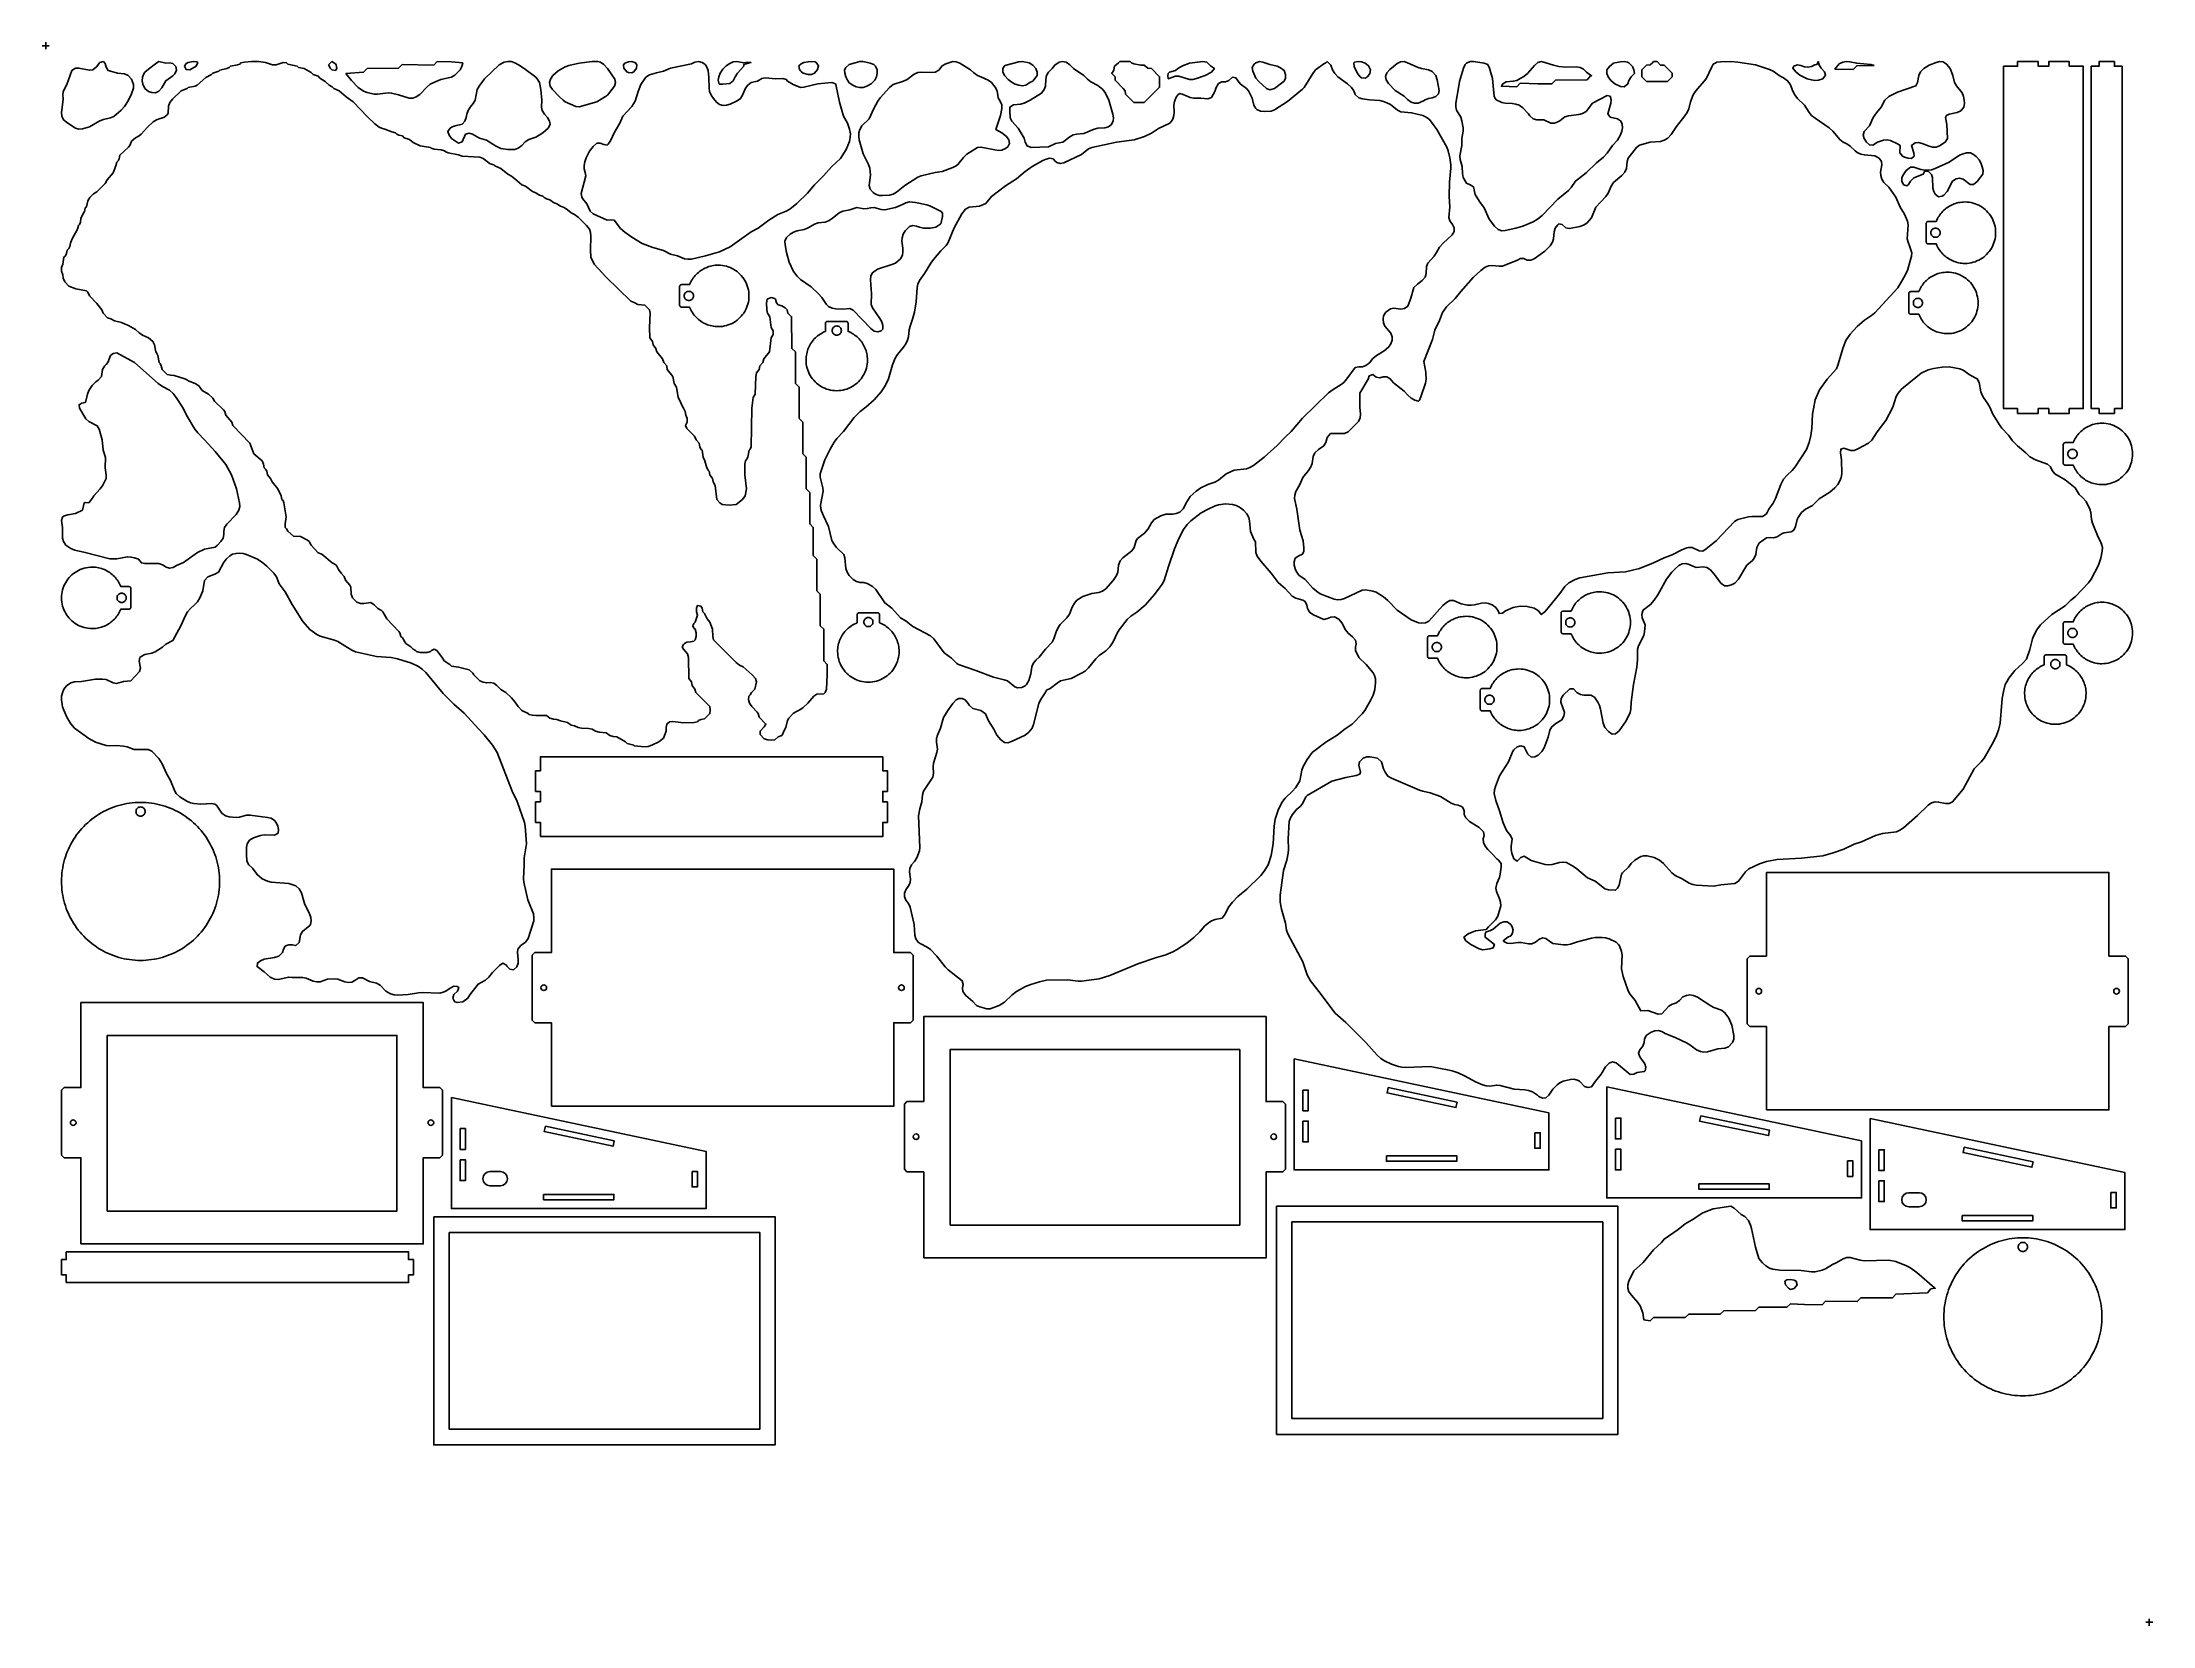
# Model space of a CAD drawing. Header units: millimetres. Extents: x -1 to 1201, y -1 to 901.
import ezdxf

# ---------------------------------------------------------------- set-up
doc = ezdxf.new("R2010")
doc.units = ezdxf.units.MM
doc.layers.add('CUT', color=1, linetype='CONTINUOUS')
doc.layers.add('REGISTER', color=8, linetype='CONTINUOUS')

msp = doc.modelspace()

# ---------------------------------------------------------------- linework, layer by layer
at = {"layer": 'CUT'}
for points in [[(111.597, 888.585), (112.175, 889.163), (114.175, 889.619), (118.175, 890), (122.175, 889.983), (126.175, 889.499), (130.175, 888.112), (132.175, 888.154), (136.175, 889.367), (138.175, 889.323), (138.914, 888.585), (144.175, 887.431), (145.022, 886.585), (148.175, 885.957), (152.175, 883.809), (153.4, 882.585), (156.175, 881.605), (157.196, 880.585), (160.175, 878.663), (162.431, 876.585), (164.175, 875.498), (165.089, 874.585), (168.175, 873.395), (172.175, 869.976), (176.175, 867.072), (184.214, 858.585), (188.448, 854.585), (190.948, 852.585), (192.175, 851.945), (194.175, 851.519), (198.175, 849.868), (200.175, 849.357), (200.948, 848.585), (202.175, 848.063), (204.175, 847.595), (205.186, 846.585), (208.175, 845.653), (210.175, 843.95), (214.175, 841.908), (220.175, 840.986), (220.577, 840.585), (222.175, 840.092), (226.175, 839.745), (228.175, 839.218), (228.808, 838.585), (230.175, 838.055), (236.175, 836.84), (238.175, 836.058), (248.175, 835.539), (250.175, 834.704), (254.175, 831.771), (256.175, 831.121), (256.712, 830.585), (260.175, 829.09), (264.175, 825.803), (266.175, 824.778), (268.175, 823.232), (272.175, 819.786), (274.175, 818.956), (278.175, 815.876), (280.175, 815.239), (280.83, 814.585), (282.175, 813.852), (284.175, 813.212), (284.803, 812.585), (286.175, 811.835), (288.175, 811.191), (290.175, 809.78), (292.175, 808.98), (294.175, 807.659), (296.175, 806.866), (298.175, 805.538), (300.175, 803.778), (302.175, 802.856), (304.175, 801.308), (309.002, 796.585), (310.686, 794.585), (311.317, 792.585), (311.498, 790.585), (311.184, 782.585), (311.418, 778.585), (313.385, 774.585), (320.175, 767.221), (334.175, 753.41), (336.175, 752.757), (338.175, 751.59), (342.175, 751.125), (344.814, 748.585), (345.263, 746.585), (344.902, 738.585), (345.129, 732.585), (346.484, 730.585), (346.888, 728.585), (348.375, 726.585), (348.959, 724.585), (352.346, 720.585), (352.942, 718.585), (354.637, 716.585), (354.973, 714.585), (358.207, 710.585), (358.962, 706.585), (360.255, 704.585), (361.255, 698.585), (362.415, 696.585), (363.059, 694.585), (364.267, 692.585), (365.118, 690.585), (365.487, 688.585), (366.398, 686.585), (366.269, 684.585), (365.394, 682.585), (366.175, 681.045), (370.553, 676.585), (371.442, 674.585), (373.058, 672.585), (373.489, 670.585), (374.175, 669.215), (374.806, 668.585), (375.458, 664.585), (376.448, 662.585), (377.417, 658.585), (378.175, 657.261), (378.852, 656.585), (379.229, 654.585), (380.763, 652.585), (381.191, 650.585), (382.188, 648.585), (383.213, 640.585), (384.957, 638.585), (386.175, 637.667), (390.175, 637.327), (394.175, 637.611), (397.815, 640.585), (399.397, 642.585), (400.016, 646.585), (399.1, 654.585), (399.119, 660.585), (399.502, 662.585), (400.175, 663.258), (400.805, 664.585), (401.611, 668.585), (402.175, 669.149), (402.848, 670.585), (403.139, 692.585), (403.867, 698.585), (405, 700.585), (405.38, 710.585), (405.767, 712.585), (407.255, 714.585), (407.741, 716.585), (409.45, 718.585), (410.059, 720.585), (413.197, 724.585), (414.149, 732.585), (415.232, 734.585), (415.309, 736.585), (414.107, 738.585), (413.476, 744.585), (412, 746.585), (411.618, 748.585), (411.414, 752.585), (411.857, 754.585), (412.175, 754.903), (414.175, 755.542), (416.175, 755.106), (416.696, 754.585), (417.202, 752.585), (418.175, 751.415), (420.175, 750.779), (422.175, 749.649), (423.24, 748.585), (423.606, 746.585), (425.819, 744.585), (426.013, 726.585), (428.038, 724.585), (428.087, 706.585), (430.108, 704.585), (430.143, 686.585), (432.146, 684.585), (432.152, 666.585), (434.153, 664.585), (434.145, 646.585), (436.146, 644.585), (436.114, 626.585), (438.114, 624.585), (438.109, 608.585), (440.109, 606.585), (440.115, 588.585), (442.112, 586.585), (442.111, 568.585), (444.11, 566.585), (444.11, 548.585), (446.099, 546.585), (446.045, 540.585), (445.611, 532.585), (444.848, 530.585), (444.175, 529.912), (440.175, 529.653), (438.52, 528.585), (434.949, 524.585), (432.175, 521.954), (430.175, 520.51), (428.175, 519.66), (426.649, 518.585), (424.175, 516.023), (423.418, 514.585), (422.576, 510.585), (421.295, 508.585), (420.601, 506.585), (420.175, 506.159), (418.175, 505.434), (416.175, 503.683), (414.175, 503.444), (412.175, 503.563), (410.175, 504.182), (407.978, 506.585), (407.874, 508.585), (410.175, 511.133), (411.136, 512.585), (407.338, 516.585), (406.829, 518.585), (406.175, 519.426), (403.053, 522.585), (401.734, 524.585), (401.303, 526.585), (401.43, 528.585), (402.175, 529.33), (402.914, 530.585), (404.888, 532.585), (405.736, 536.585), (405.229, 538.585), (403.36, 540.585), (398.175, 545.234), (396.175, 546.232), (394.175, 547.723), (381.315, 560.585), (380.963, 562.585), (380.828, 566.585), (379.165, 570.585), (377.636, 572.585), (376.175, 575.677), (375.268, 576.585), (374.862, 578.585), (374.175, 579.774), (372.175, 580.105), (371.578, 578.585), (371.657, 576.585), (372.257, 574.585), (370.909, 570.585), (370.175, 569.851), (369.556, 568.585), (370.175, 567.299), (370.89, 566.585), (371.416, 564.585), (371.451, 562.585), (370.888, 560.585), (370.175, 559.872), (368.175, 559.398), (366.175, 559.281), (364.794, 558.585), (364.175, 557.966), (363.522, 556.585), (364.175, 555.241), (366.496, 552.585), (367.142, 550.585), (367.275, 538.585), (368.724, 536.585), (369.109, 534.585), (370.588, 532.585), (371.182, 530.585), (379.231, 522.585), (379.501, 520.585), (379.263, 518.585), (376.175, 515.645), (374.175, 515.207), (372.78, 514.585), (372.175, 513.98), (370.175, 513.509), (364.175, 513.237), (358.175, 514.138), (356.175, 513.796), (354.641, 512.585), (354.381, 510.585), (354.431, 508.585), (352.745, 504.585), (350.175, 502.554), (346.175, 500.541), (344.175, 499.838), (342.175, 499.729), (336.175, 500.308), (335.899, 500.585), (332.175, 501.642), (331.233, 502.585), (326.175, 505.395), (324.175, 505.588), (322.175, 506.131), (320.175, 507.577), (316.175, 508.011), (314.175, 508.544), (312.175, 509.62), (310.175, 510), (306.175, 510.194), (304.175, 510.576), (302.175, 511.562), (300.175, 511.933), (298.175, 513.474), (294.175, 514.434), (292.175, 515.204), (290.175, 515.388), (288.175, 516.009), (286.175, 517.41), (280.175, 517.454), (278.175, 517.605), (276.175, 518.118), (275.709, 518.585), (272.175, 520.386), (270.007, 522.585), (268.175, 525.359), (266.175, 527.499), (262.988, 530.585), (260.175, 532.334), (257.991, 534.585), (256.175, 535.841), (254.175, 536.221), (252.175, 536.065), (250.175, 536.461), (248.175, 537.255), (244.805, 540.585), (244.175, 541.605), (242.175, 543.446), (236.175, 545.05), (232.175, 545.545), (231.136, 546.585), (227.972, 548.585), (226.834, 550.585), (223.666, 554.585), (222.175, 555.311), (220.755, 554.585), (220.175, 554.005), (218.175, 553.437), (216.175, 553.306), (214.175, 553.445), (212.175, 554.033), (211.624, 554.585), (210.175, 555.295), (208.886, 556.585), (206.149, 558.585), (204.175, 561.686), (203.276, 562.585), (202.642, 564.585), (202.175, 565.297), (195.2, 572.585), (192.933, 576.585), (192.175, 577.285), (190.175, 578.457), (187.979, 580.585), (186.175, 581.942), (182.175, 581.321), (180.175, 581.362), (178.175, 582.008), (175.723, 584.585), (174.995, 586.585), (174.786, 590.585), (174.175, 591.738), (171.746, 594.585), (170.892, 596.585), (169.192, 598.585), (167.791, 600.585), (166.85, 602.585), (166.175, 603.292), (164.175, 604.474), (158.175, 609.352), (156.175, 610.242), (152.117, 614.585), (151.017, 616.585), (150.175, 617.382), (146.175, 619.416), (142.175, 619.72), (138.871, 622.585), (138.175, 623.755), (137.345, 624.585), (137.3, 626.585), (137.903, 630.585), (136.699, 638.585), (136.175, 639.873), (135.464, 640.585), (135.003, 642.585), (133.161, 646.585), (129.87, 650.585), (128.967, 652.585), (127.379, 654.585), (126.933, 656.585), (126.175, 657.877), (125.467, 658.585), (125.047, 660.585), (124.175, 662.533), (119.586, 666.585), (117.317, 672.585), (107.577, 682.585), (106.949, 684.585), (103.544, 688.585), (102.926, 690.585), (102.175, 691.654), (97.189, 696.585), (96.175, 698.209), (93.65, 700.585), (90.175, 702.575), (88.175, 705.304), (86.08, 706.585), (82.175, 708.165), (81.756, 708.585), (80.175, 709.325), (74.175, 711.185), (72.175, 711.324), (70.175, 711.822), (67.352, 714.585), (66.807, 716.585), (66.175, 718.086), (65.677, 718.585), (64.799, 722.585), (64.175, 724.115), (63.706, 724.585), (63.041, 728.585), (62.003, 730.585), (59.577, 732.585), (56.175, 734.098), (54.175, 735.499), (52.175, 737.306), (48.175, 739.675), (46.175, 740.386), (44.175, 741.434), (40.175, 742.297), (38.175, 743.377), (36.175, 744.071), (33.8, 746.585), (32.952, 748.585), (30.175, 752.21), (25.901, 756.585), (25.017, 758.585), (24.175, 759.363), (18.175, 760.459), (14.175, 762.016), (11.89, 764.585), (10.977, 766.585), (10.683, 768.585), (10.024, 770.585), (10, 772.585), (10.654, 774.585), (11.388, 778.585), (12.175, 779.372), (12.814, 780.585), (13.296, 782.585), (14.175, 783.464), (14.789, 784.585), (15.173, 786.585), (15.91, 788.585), (19.045, 794.585), (19.646, 796.585), (20.175, 797.115), (20.754, 798.585), (21.047, 800.585), (21.862, 802.585), (23.015, 804.585), (23.536, 806.585), (24.175, 807.224), (24.992, 810.585), (26.17, 812.585), (28.148, 814.585), (30.175, 815.836), (34.905, 820.585), (35.923, 822.585), (39.37, 826.585), (40.985, 830.585), (41.416, 832.585), (42.175, 833.345), (42.774, 834.585), (43.256, 836.585), (48.175, 841.273), (49.059, 842.585), (49.88, 844.585), (52.175, 846.587), (54.175, 847.621), (55.304, 848.585), (58.915, 852.585), (62.175, 855.718), (64.175, 856.834), (66.175, 857.611), (68.175, 858.019), (70.175, 859.717), (70.721, 860.585), (70.953, 864.585), (71.633, 866.585), (73.172, 868.585), (78.175, 873.326), (81.541, 874.585), (82.175, 875.219), (86.175, 876.032), (87.302, 876.585), (92.175, 880.963), (95.34, 882.585), (96.175, 883.42), (99.593, 884.585), (100.175, 885.168), (104.175, 886.037), (105.473, 886.585), (106.175, 887.287), (110.175, 888.02)], [(49.884, 879.944), (50.958, 876.867), (50.956, 874.867), (49.884, 871.619), (47.884, 867.571), (45.884, 864.44), (43.884, 862.279), (39.884, 858.766), (37.884, 857.868), (33.884, 856.971), (31.884, 856.235), (25.884, 852.829), (21.884, 851.646), (19.884, 851.468), (17.884, 852.116), (13.577, 854.867), (11.209, 856.867), (10.16, 858.867), (10, 860.867), (10.805, 866.867), (10.895, 868.867), (10.665, 870.867), (10.857, 872.867), (13.03, 876.867), (15.867, 884.867), (17.884, 886.247), (19.884, 886.279), (25.884, 884.983), (27.884, 885.238), (29.884, 887.023), (31.884, 889.465), (33.884, 890), (34.834, 888.867), (35.411, 886.867), (36.566, 884.867), (41.884, 883.312), (45.884, 882.932), (47.884, 882.083)], [(57.443, 874.537), (56.29, 877.077), (56, 879.077), (56.205, 881.077), (56.962, 883.077), (57.443, 883.911), (59.443, 885.718), (63.443, 888.697), (65.443, 890), (69.443, 889.141), (71.443, 889.19), (73.443, 888.803), (75.101, 887.077), (75.502, 885.077), (74.582, 883.077), (73.443, 881.819), (69.443, 879.058), (67.144, 875.077), (65.512, 873.077), (63.443, 872.252), (61.443, 872.26), (59.443, 872.845)], [(82.205, 889.37), (85.021, 890), (87.021, 889.823), (87.555, 889.37), (86.717, 887.37), (83.021, 885.186), (81.021, 885.388), (80, 887.37), (81.021, 888.819)], [(162, 888.033), (164.013, 890), (166.013, 888.695), (166.452, 888.033), (166.768, 886.033), (166.013, 884.901), (164.013, 885.219), (163.118, 886.033)], [(172, 883.135), (182, 883.872), (184, 886.013), (202, 886.227), (204, 888.284), (222, 887.951), (224, 890), (232, 889.902), (238.459, 889.184), (238.009, 887.184), (237.034, 885.184), (234, 882.132), (232, 881.103), (226, 879.664), (222, 878.127), (220, 877.015), (218, 875.382), (214, 871.179), (212, 869.807), (210, 869.047), (208, 869.052), (202, 871.101), (198, 871.979), (196, 872.156), (190, 871.406), (188, 871.458), (184, 872.311), (182, 873.034), (179.001, 875.184), (175.134, 879.184)], [(288.105, 855.171), (288.209, 854.048), (287.112, 852.048), (284.105, 849.456), (282.105, 848.02), (280.105, 847.004), (276.105, 845.602), (274.105, 844.159), (272.105, 842.083), (270.105, 840.568), (268.105, 839.959), (264.105, 839.821), (260.105, 840.545), (257.081, 842.048), (252.105, 845.246), (248.105, 846.436), (244.105, 848.559), (242.105, 849.22), (240.105, 848.551), (238.105, 844.343), (236.105, 843.583), (232.105, 846.164), (230.784, 848.048), (230, 850.048), (231.367, 852.048), (232.105, 852.58), (234.105, 853.437), (238.105, 854.311), (239.767, 856.048), (240.525, 858.048), (240.839, 860.048), (241.505, 862.048), (242.676, 864.048), (244.395, 866.048), (245.553, 868.048), (246.77, 874.048), (247.88, 876.048), (250.88, 880.048), (259.156, 888.048), (262.105, 889.543), (264.105, 890), (266.105, 889.943), (268.105, 889.32), (270.312, 888.048), (273.408, 886.048), (280.105, 881.036), (280.936, 880.048), (282.134, 878.048), (283.056, 874.048), (283.627, 868.048), (283.42, 864.048), (283.805, 862.048), (284.991, 860.048), (286.721, 858.048), (288.001, 856.048)], [(312.221, 890), (315.407, 890), (316.887, 889.59), (318.887, 888.275), (320.895, 886), (325.038, 880), (325.486, 878), (324.921, 876), (320.887, 870.927), (319.879, 870), (314.887, 867.075), (304.887, 864.117), (302.887, 864.314), (296.887, 867.12), (295.676, 868), (293.373, 870), (289.573, 874), (288.381, 876), (288, 878), (288.397, 880), (289.734, 882), (292.887, 884.73), (296.887, 887.02), (298.887, 887.646), (304.887, 889.025)], [(458.771, 851.542), (459.241, 848.85), (459.212, 846.85), (458.771, 844.428), (456.771, 839.949), (453.557, 834.85), (448.771, 830.246), (443.904, 824.85), (438.771, 819.705), (434.771, 815.013), (428.771, 809.051), (424.771, 805.905), (422.771, 804.752), (417.956, 802.85), (412.771, 799.658), (406.771, 795.166), (402.771, 793.057), (390.771, 784.483), (384.771, 781.564), (376.771, 779.314), (368.771, 777.452), (366.771, 777.365), (364.771, 777.688), (360.771, 779.326), (356.771, 780.337), (352.771, 782.368), (346.771, 783.998), (340.771, 786.299), (334.771, 789.868), (330.771, 792.781), (328.43, 794.85), (324.771, 799.59), (322.771, 799.862), (320.771, 799.663), (312.771, 803.19), (311.06, 804.85), (309.257, 808.85), (306.771, 811.881), (306.241, 812.85), (306, 814.85), (308.53, 824.85), (308.303, 826.85), (307.676, 828.85), (307.613, 830.85), (307.98, 832.85), (308.771, 835.183), (310.771, 838.994), (312.771, 841.655), (314.771, 843.433), (316.771, 843.442), (318.771, 842.651), (320.771, 842.366), (321.227, 842.85), (322.771, 845.16), (324.771, 849.404), (328.01, 854.85), (329.685, 858.85), (334.771, 864.359), (336.771, 867.413), (338.358, 872.85), (339.904, 876.85), (342.771, 881.065), (344.771, 882.385), (348.771, 883.607), (352.771, 884.476), (356.771, 886.214), (368.771, 888.686), (370.771, 889.574), (372.771, 890), (374.771, 889.496), (375.733, 888.85), (376.771, 888.084), (377.575, 886.85), (378.187, 884.85), (378.58, 880.85), (378.774, 874.85), (379.102, 872.85), (379.999, 870.85), (381.315, 868.85), (383.009, 866.85), (384.771, 865.57), (386.771, 865.021), (388.771, 865.141), (390.771, 865.705), (394.771, 867.567), (396.771, 868.902), (397.893, 870.85), (399.572, 874.85), (400.771, 876.585), (402.771, 877.954), (406.294, 878.85), (408.771, 880.241), (410.771, 880.718), (416.771, 880.088), (420.771, 880.364), (422.771, 879.781), (423.491, 878.85), (426.585, 876.85), (430.771, 875.205), (432.771, 875.304), (440.771, 877.335), (448.771, 878.089), (450.771, 877.335), (450.999, 876.85), (453.131, 866.85), (455.368, 858.85), (457.65, 854.85)], [(330, 888.181), (330.89, 888.979), (332.89, 889.866), (334.89, 890), (336.89, 889.183), (337.595, 888.181), (337.398, 886.181), (335.87, 884.181), (334.89, 883.643), (332.89, 883.67), (331.868, 884.181), (330.261, 886.181)], [(384.582, 877.192), (384, 879.288), (384.357, 881.288), (385.051, 883.288), (386.582, 885.719), (388.582, 887.536), (390.582, 888.916), (392.582, 889.799), (394.582, 890), (398.582, 889.299), (400.582, 889.584), (402.582, 889.405), (398.582, 888.265), (398.563, 887.288), (395.004, 883.288), (393.636, 881.288), (392.582, 879.067), (390.582, 877.52), (386.582, 877.024)], [(432.743, 889.452), (435.149, 889.91), (437.149, 890), (439.149, 889.739), (439.78, 889.452), (441.146, 887.452), (440.485, 885.452), (438.835, 883.452), (437.149, 882.603), (435.149, 882.52), (432.344, 883.452), (431.149, 884.315), (430.273, 885.452), (430, 887.452), (431.149, 888.76)], [(442.83, 633.87), (442.417, 635.208), (442.237, 637.208), (443.678, 645.208), (443.63, 647.208), (442, 653.208), (442.114, 655.208), (444.633, 663.208), (447.677, 669.208), (449.991, 673.208), (451.552, 675.208), (455.311, 679.208), (461.472, 687.208), (464.83, 690.628), (468.149, 693.208), (472.83, 697.37), (476.83, 701.804), (479.116, 705.208), (480.877, 709.208), (483.277, 717.208), (484.83, 721.103), (486.092, 723.208), (489.502, 727.208), (490.83, 729.208), (491.734, 731.208), (492.35, 733.208), (492.798, 737.208), (493.272, 739.208), (494.684, 743.208), (495.759, 747.208), (496.731, 753.208), (497.325, 761.208), (497.704, 763.208), (498.636, 765.208), (501.487, 769.208), (505.005, 775.208), (506.523, 777.208), (510.83, 782.204), (513.906, 785.208), (514.83, 786.475), (518.352, 795.208), (522.741, 803.208), (524.83, 805.87), (526.83, 806.96), (532.83, 807.702), (536.313, 809.208), (539.615, 813.208), (547.649, 819.208), (553.888, 823.208), (558.83, 827.307), (562.83, 830.191), (568.83, 833.575), (570.83, 834.415), (572.83, 834.918), (574.83, 834.506), (575.852, 833.208), (576.83, 832.546), (578.83, 831.902), (580.83, 832.27), (590.83, 837.061), (594.83, 840.259), (596.83, 840.972), (610.83, 844.043), (620.83, 845.482), (626.83, 847.234), (630.83, 849.204), (634.83, 851.868), (640.83, 854.641), (641.548, 855.208), (642.959, 857.208), (643.47, 859.208), (643.649, 861.208), (643.52, 865.208), (643.826, 867.208), (644.83, 869.712), (645.914, 871.208), (646.83, 871.806), (648.83, 871.283), (652.83, 869.547), (654.83, 869.05), (658.83, 869.124), (662.83, 868.769), (664.83, 869.525), (666.83, 872.849), (667.645, 875.208), (668.83, 877.389), (670.83, 878.405), (672.83, 878.352), (674.83, 879.157), (676.83, 881.008), (678.83, 880.654), (681.254, 877.208), (684.83, 874.573), (685.975, 873.208), (687.991, 869.208), (689, 865.208), (690.145, 863.208), (690.83, 862.578), (692.83, 861.794), (694.83, 861.517), (698.83, 861.811), (700.83, 862.475), (708.293, 867.208), (716.83, 874.312), (717.762, 875.208), (722.588, 883.208), (724.239, 885.208), (728.83, 888.675), (730.055, 889.208), (730.83, 890), (732.83, 887.998), (733.927, 885.208), (735.159, 883.208), (736.83, 881.26), (742.439, 877.208), (744.668, 875.208), (745.916, 873.208), (746.83, 871.184), (748.83, 869.241), (750.83, 868.692), (754.83, 868.135), (760.83, 867.853), (762.83, 867.312), (764.83, 866.558), (766.83, 865.438), (770.83, 862.22), (772.83, 861.379), (778.83, 860.848), (785.376, 859.208), (786.83, 858.505), (788.83, 857.114), (790.83, 854.778), (793.166, 851.208), (798.916, 841.208), (799.802, 839.208), (800.706, 835.208), (801.231, 831.208), (801.259, 829.208), (800.527, 821.208), (800.305, 813.208), (800.613, 807.208), (800.088, 801.208), (800.643, 799.208), (802.164, 797.208), (803.134, 795.208), (803.192, 793.208), (802.079, 791.208), (796.83, 786.515), (794.83, 784.306), (793.146, 781.208), (791.769, 779.208), (788.183, 775.208), (787.281, 773.208), (787.144, 769.208), (786.579, 767.208), (784.989, 765.208), (782.19, 763.208), (780.161, 761.208), (778.537, 755.208), (776.83, 750.736), (774.83, 749.306), (772.83, 748.983), (768.83, 749.434), (766.83, 749.061), (764.166, 747.208), (762.941, 745.208), (762.639, 743.208), (762.83, 741.158), (763.678, 739.208), (766.969, 735.208), (767.846, 733.208), (767.784, 731.208), (767.124, 729.208), (765.747, 727.208), (763.186, 725.208), (758.83, 722.64), (756.83, 720.761), (754.83, 718.442), (752.83, 716.813), (750.83, 716.079), (748.83, 716.011), (746.83, 715.63), (742.092, 709.208), (740.231, 707.208), (738.83, 706.004), (734.268, 703.208), (731.624, 701.208), (716.83, 686.864), (710.327, 679.208), (706.83, 675.944), (702.292, 671.208), (694.83, 664.671), (688.83, 659.831), (686.83, 658.736), (684.83, 658.07), (677.832, 657.208), (673.346, 655.208), (668.83, 651.494), (666.83, 650.491), (662.83, 649.144), (658.83, 647.094), (656.105, 645.208), (652.83, 642.25), (650.83, 639.113), (648.883, 635.208), (646.83, 633.301), (644.83, 632.481), (642.83, 632.188), (638.83, 632.173), (636.032, 631.208), (632.358, 629.208), (630.83, 627.316), (628.83, 623.863), (626.83, 621.28), (622.83, 618.345), (622.036, 617.208), (620.865, 613.208), (619.507, 611.208), (614.465, 607.208), (612.83, 605.604), (611.971, 603.208), (611.514, 599.208), (610.764, 597.208), (608.83, 594.456), (604.83, 589.726), (602.83, 588.229), (600.83, 587.486), (596.83, 586.917), (591.655, 585.208), (588.321, 583.208), (586.83, 581.549), (585.509, 579.208), (584.051, 575.208), (582.519, 573.208), (578.83, 569.302), (577.423, 567.208), (576.379, 565.208), (575.159, 561.208), (574.211, 559.208), (570.292, 555.208), (566.83, 550.705), (564.83, 548.963), (563.28, 547.208), (562.62, 545.208), (561.976, 541.208), (560.83, 537.487), (559.529, 535.208), (558.83, 534.473), (556.83, 533.363), (554.46, 533.208), (552.83, 533.792), (548.782, 537.208), (546.83, 537.879), (540.83, 539.295), (530.724, 543.208), (520.83, 546.574), (519.848, 547.208), (516.83, 550.06), (512.725, 553.208), (506.867, 561.208), (504.83, 562.93), (494.83, 568.266), (490.949, 571.208), (487.861, 573.208), (482.83, 578.64), (478.83, 581.61), (473.674, 589.208), (471.597, 591.208), (468.83, 592.701), (466.83, 593.229), (464.83, 593.326), (462.83, 593.794), (460.83, 595.032), (458.576, 597.208), (457.404, 599.208), (456.752, 601.208), (456.185, 607.208), (455.47, 609.208), (451.313, 613.208), (449.861, 615.208), (448.785, 617.208), (446.85, 625.208), (443.899, 631.208)], [(461.911, 889.291), (464.595, 889.97), (466.595, 890), (470.595, 889.137), (472.595, 888.209), (473.58, 887.291), (474.449, 885.291), (474.484, 883.291), (474.13, 881.291), (473.103, 879.291), (471.043, 877.291), (468.595, 875.895), (466.595, 875.288), (464.595, 875.167), (462.595, 875.634), (460.595, 876.454), (458.595, 877.94), (457.58, 879.291), (456.692, 881.291), (456.054, 883.291), (456, 885.291), (456.595, 886.671), (458.595, 888.334)], [(515.394, 889.326), (517.601, 890), (519.601, 889.781), (521.601, 888.994), (527.624, 885.326), (529.601, 883.507), (531.601, 882.063), (533.601, 881.344), (537.749, 879.326), (539.601, 878.007), (541.77, 875.326), (542.877, 873.326), (543.343, 869.326), (544.649, 867.326), (545.551, 865.326), (545.558, 863.326), (544.721, 859.326), (542.093, 851.326), (545.601, 849.319), (548.092, 847.326), (549.443, 845.326), (549.893, 843.326), (548.869, 841.326), (547.601, 840.396), (545.601, 839.572), (543.601, 839.397), (533.601, 841.289), (531.601, 840.955), (525.601, 837.188), (523.619, 835.326), (520.459, 831.326), (519.601, 830.609), (517.601, 829.597), (511.601, 827.394), (507.601, 826.72), (499.601, 824.833), (497.601, 824.039), (490.218, 819.326), (485.601, 815.564), (483.601, 814.363), (481.601, 813.797), (477.601, 813.596), (475.601, 813.628), (473.601, 814.404), (472.276, 815.326), (470.612, 817.326), (470.042, 819.326), (470.679, 825.326), (470.606, 827.326), (470.25, 829.326), (469.552, 831.326), (466.636, 837.326), (464.315, 845.326), (464, 847.326), (464.16, 849.326), (464.68, 851.326), (465.865, 853.326), (469.976, 857.326), (472.564, 863.326), (474.812, 867.326), (476.258, 869.326), (481.601, 875.174), (483.601, 876.817), (489.601, 878.826), (491.601, 879.793), (495.601, 882.888), (497.601, 883.724), (499.601, 883.889), (505.601, 883.684), (507.601, 883.987), (509.601, 885.02), (511.601, 887.474), (513.601, 888.633)], [(561.447, 878.005), (559.163, 876.442), (557.163, 876.204), (555.163, 876.478), (553.163, 877.093), (551.358, 878.005), (549.163, 879.674), (547.163, 881.878), (546.116, 884.005), (546, 886.005), (547.163, 887.663), (547.956, 888.005), (555.163, 889.901), (557.163, 890), (561.163, 889.215), (563.163, 887.863), (564.819, 886.005), (565.707, 884.005), (565.556, 882.005), (565.163, 881.245), (563.163, 878.879)], [(579.875, 890), (582.173, 889.582), (584.173, 888.155), (586.253, 886), (592.173, 882.037), (594.219, 880), (596.173, 878.51), (600.173, 876.294), (602.979, 874), (604.499, 872), (606.44, 868), (608.65, 860), (609.043, 858), (608.93, 856), (607.789, 854), (606.173, 852.822), (604.173, 852.196), (600.173, 852.088), (598.173, 851.529), (592.173, 849.011), (588.173, 848.675), (586.173, 848.172), (584.173, 847.156), (580.173, 844.074), (576.173, 843.316), (572.173, 841.352), (562.173, 840.983), (559.91, 842), (558.828, 844), (558.173, 846.427), (554.867, 852), (551.295, 856), (550.311, 858), (550, 862), (550.15, 864), (552.173, 865.263), (556.173, 865.673), (558.173, 866.299), (561.639, 868), (568.173, 871.883), (569.655, 874), (570.359, 876), (570.57, 880), (570.982, 882), (572.173, 883.93), (574.173, 886.023), (575.644, 888), (578.173, 889.575)], [(612, 889.333), (612.667, 890), (618.667, 890), (619.333, 889.333), (620.667, 888.611), (624.667, 888), (626.667, 888), (628.667, 886.167), (630.667, 886), (635.333, 881.333), (635.333, 875.333), (626.667, 866.667), (620.667, 866.667), (616, 871.333), (615.724, 873.333), (614.667, 874.667), (610, 879.333), (609.976, 881.333), (608, 883.333), (608.667, 884), (609.367, 885.333), (609.712, 887.333)], [(660.074, 890), (662.332, 889.559), (664.332, 887.618), (666.581, 886), (664.953, 884), (661.313, 882), (656.332, 880.266), (654.332, 879.832), (652.332, 879.808), (646.332, 881.714), (644.332, 881.746), (640.332, 880.222), (640, 882), (640.332, 883.221), (640.993, 884), (644.332, 884.799), (645.792, 886), (648.332, 887.46), (652.332, 889.148)], [(700.722, 874.561), (698.235, 873.95), (696.235, 874.582), (691.872, 878.561), (690.121, 880.561), (688.388, 884.561), (688, 886.561), (689.177, 888.561), (690.235, 889.314), (692.235, 890), (694.235, 889.707), (698.235, 888.323), (702.235, 887.324), (704.235, 886.479), (706.235, 884.908), (707.058, 882.561), (707.023, 880.561), (706.235, 878.744)], [(1062.722, 784.401), (1063.73, 781.044), (1063.59, 779.044), (1061.966, 773.044), (1061.281, 771.044), (1059.272, 767.044), (1055.721, 761.044), (1042.722, 746.874), (1040.722, 745.24), (1036.722, 742.697), (1032.688, 739.044), (1028.722, 734.613), (1026.244, 731.044), (1024.587, 727.044), (1021.669, 717.044), (1020.816, 715.044), (1015.569, 709.044), (1011.231, 703.044), (1008.722, 697.35), (1007.129, 689.044), (1006.782, 681.044), (1006.331, 677.044), (1005.319, 673.044), (1003.788, 669.044), (997.342, 659.044), (995.649, 657.044), (992.722, 654.399), (990.722, 652.129), (989.195, 649.044), (986.161, 641.044), (984.722, 638.437), (982.263, 635.044), (981.338, 633.044), (980.722, 632.147), (978.722, 630.827), (972.722, 630.792), (970.722, 630.578), (964.722, 629.204), (962.722, 628.069), (952.341, 617.044), (946.722, 612.377), (944.722, 611.19), (942.722, 611.231), (938.722, 613.16), (936.722, 613.257), (935.607, 613.044), (932.722, 611.946), (927.212, 609.044), (922.722, 607.366), (916.722, 604.495), (908.722, 601.277), (900.722, 599.413), (890.722, 598.798), (874.722, 595.908), (871.97, 595.044), (868.424, 593.044), (866.162, 591.044), (863.351, 587.044), (856.722, 578.893), (854.722, 576.558), (852.722, 574.957), (851.166, 577.044), (848.722, 578.66), (844.722, 579.54), (840.722, 579.734), (836.722, 579.104), (832.413, 577.044), (830.722, 575.776), (828.722, 575.557), (828.14, 577.044), (826.834, 579.044), (824.722, 580.499), (822.722, 581.302), (820.722, 581.613), (818.722, 581.508), (814.722, 580.594), (812.722, 580.301), (810.722, 580.31), (807.141, 581.044), (802.722, 583.04), (800.722, 583.024), (798.722, 581.948), (796.722, 580.096), (788.722, 571.219), (786.722, 570.267), (784.722, 570.038), (782.722, 570.294), (778.722, 571.963), (770.722, 577.534), (765.286, 583.044), (762.916, 585.044), (758.722, 587.756), (756.722, 588.408), (752.722, 589.057), (750.722, 588.829), (740.722, 584.155), (738.722, 583.591), (736.722, 583.408), (734.722, 583.753), (726.722, 586.785), (724.722, 588.229), (722.722, 590.068), (718.214, 595.044), (714.722, 597.456), (713.456, 599.044), (712.722, 600.392), (712.024, 603.044), (712, 605.044), (712.558, 607.044), (714.722, 608.487), (716.722, 609.438), (717.419, 611.044), (717.518, 613.044), (717.132, 617.044), (715.207, 623.044), (713.575, 635.044), (712.212, 641.044), (712.384, 643.044), (713.027, 645.044), (715.207, 649.044), (716.867, 653.044), (720.167, 657.044), (721.531, 659.044), (722.317, 661.044), (722.805, 665.044), (723.731, 667.044), (725.949, 669.044), (728.884, 671.044), (730.014, 673.044), (730.722, 675.767), (731.744, 677.044), (732.722, 678.042), (740.722, 678.134), (742.722, 679.143), (748.562, 685.044), (749.537, 687.044), (749.767, 689.044), (749.337, 693.044), (749.426, 701.044), (754.059, 709.044), (754.722, 710.882), (756.722, 711.698), (758.722, 710.181), (760.722, 709.918), (762.722, 710.388), (764.722, 710.428), (766.722, 709.257), (768.541, 707.044), (774.722, 702.214), (776.722, 699.944), (778.722, 698.211), (780.722, 697.017), (782.722, 696.444), (783.31, 697.044), (784.206, 699.044), (786.722, 706.88), (787.198, 709.044), (786.989, 713.044), (785.904, 719.044), (790.722, 731.734), (792.147, 737.044), (794.722, 742.468), (796.454, 747.044), (798.722, 750.305), (803.643, 755.044), (806.876, 759.044), (813.998, 767.044), (818.25, 771.044), (820.722, 772.786), (822.722, 773.641), (824.722, 773.898), (828.722, 773.442), (830.722, 773.503), (839.521, 777.044), (840.722, 777.882), (842.722, 777.746), (844.722, 776.907), (846.722, 776.912), (848.722, 777.688), (854.722, 781.922), (857.834, 785.044), (859.133, 787.044), (859.773, 789.044), (860.136, 793.044), (860.587, 795.044), (862.087, 797.044), (862.722, 797.479), (864.722, 797.112), (866.722, 795.312), (868.722, 794.826), (874.722, 795.966), (876.722, 796.751), (878.722, 797.988), (881.262, 801.044), (883.899, 807.044), (889.562, 813.044), (890.81, 815.044), (892.532, 819.044), (893.875, 821.044), (898.645, 825.044), (900.369, 827.044), (901.263, 829.044), (901.598, 833.044), (902.273, 835.044), (906.891, 841.044), (908.722, 842.269), (914.722, 843.982), (920.722, 844.362), (922.722, 845.133), (924.722, 846.381), (926.722, 848.448), (929.757, 853.044), (934.562, 859.044), (935.804, 861.044), (936.689, 863.044), (937.634, 867.044), (939.167, 871.044), (940.722, 873.366), (946.722, 880.05), (949.821, 887.044), (950.722, 888.462), (951.698, 889.044), (952.722, 889.558), (954.722, 889.85), (960.722, 890), (964.722, 889.69), (974.722, 888.106), (982.722, 885.528), (984.722, 884.596), (988.722, 881.597), (990.722, 880.618), (993.031, 879.044), (994.4, 877.044), (995.969, 873.044), (997.086, 871.044), (998.722, 868.929), (1002.693, 865.044), (1005.296, 861.044), (1006.722, 859.3), (1008.722, 857.705), (1016.722, 852.248), (1018.722, 850.239), (1022.722, 845.503), (1024.722, 844.096), (1026.722, 843.16), (1028.722, 841.837), (1031.522, 839.044), (1032.722, 838.183), (1034.722, 837.275), (1036.722, 836.809), (1042.722, 836.266), (1045.098, 835.044), (1046.426, 833.044), (1046.722, 831.079), (1045.876, 827.044), (1046.059, 825.044), (1046.608, 823.044), (1047.905, 821.044), (1050.722, 818.427), (1054.722, 812.822), (1057.223, 807.044), (1059.519, 803.044), (1061.22, 799.044), (1061.601, 797.044), (1061.204, 789.044), (1061.644, 787.044)], [(746, 889.239), (746.396, 889.6), (748.396, 890), (750.396, 889.749), (752.396, 889.036), (754.396, 887.562), (755.486, 885.239), (755.187, 883.239), (753.698, 881.239), (752.396, 880.517), (750.396, 880.679), (749.671, 881.239), (748.109, 883.239), (746.181, 887.239)], [(785.705, 867.544), (782.598, 866.353), (780.598, 866.265), (778.598, 866.89), (776.598, 868.335), (774.598, 870.216), (769.538, 873.544), (765.794, 877.544), (764.326, 879.544), (764, 881.544), (764.796, 883.544), (766.476, 885.544), (770.598, 888.78), (772.598, 889.739), (774.598, 890), (776.598, 889.338), (782.598, 886.685), (784.598, 886.001), (788.598, 885.182), (790.598, 884.342), (792.598, 882.023), (793.432, 879.544), (794.638, 873.544), (794.244, 871.544), (792.598, 870.018), (790.598, 869.313), (788.598, 868.941), (786.598, 868.149)], [(898.208, 855.699), (898.809, 854.235), (898.951, 852.235), (898.596, 850.235), (897.921, 848.235), (896.208, 845.251), (893.242, 842.235), (890.208, 837.707), (888.208, 835.614), (884.208, 832.347), (878.208, 826.52), (872.208, 821.855), (869.688, 818.235), (868.208, 816.546), (862.208, 811.666), (853.238, 802.235), (850.631, 800.235), (848.208, 798.779), (842.208, 796.188), (838.208, 794.994), (832.208, 793.759), (830.208, 793.651), (828.208, 794.256), (826.002, 796.235), (823.087, 800.235), (820.208, 806.572), (817.521, 810.235), (815.035, 814.235), (814.208, 818.581), (812.208, 819.796), (810.208, 820.644), (808.208, 824.022), (807.841, 826.235), (807.688, 830.235), (806.603, 834.235), (806.344, 836.235), (807.436, 842.235), (807.549, 846.235), (808.177, 850.235), (808.186, 852.235), (807.524, 856.235), (806.896, 858.235), (804.527, 862.235), (804, 864.235), (804.131, 866.235), (805.708, 876.235), (806.208, 878.63), (808.449, 886.235), (809.463, 888.235), (810.208, 889.024), (812.208, 890), (814.208, 889.96), (820.208, 889.034), (822.219, 888.235), (823.244, 886.235), (824.871, 880.235), (825.414, 876.235), (825.845, 870.235), (826.208, 869.311), (827.112, 868.235), (830.208, 866.739), (832.208, 866.235), (836.208, 866.106), (838.208, 865.772), (840.208, 865.058), (842.208, 863.686), (845.446, 860.235), (846.208, 859.12), (848.208, 857.323), (850.208, 856.828), (854.208, 856.807), (858.208, 854.938), (860.208, 854.903), (862.208, 855.564), (863.328, 856.235), (866.208, 858.495), (868.208, 859.069), (874.208, 859.738), (876.208, 860.297), (878.208, 861.539), (881.853, 866.235), (890.208, 870.638), (891.939, 870.235), (892.631, 868.235), (892.308, 866.235), (890.591, 860.235), (891.975, 858.235), (896.208, 857.338), (897.817, 856.235)], [(880.796, 882.307), (881.355, 881.899), (880.796, 881.866), (878.796, 879.655), (860.796, 879.335), (858.796, 877.249), (850.796, 877.302), (840.796, 877.748), (838.796, 875.674), (830, 875.899), (830.796, 877.294), (832.796, 878.372), (836.796, 878.762), (838.796, 879.274), (840.796, 880.234), (842.796, 881.531), (844.796, 883.24), (848.796, 887.713), (850.796, 889.458), (852.796, 890), (859.655, 887.899), (862.796, 887.24), (866.796, 886.817), (872.796, 886.887), (874.796, 886.634), (876.796, 885.649), (878.568, 883.899)], [(894.607, 889.246), (897.902, 889.894), (899.902, 890), (901.902, 889.637), (902.641, 889.246), (904.668, 887.246), (905.487, 885.246), (905.79, 883.246), (903.902, 881.219), (902.537, 879.246), (901.99, 877.246), (899.902, 875.561), (897.902, 875.783), (894.575, 877.246), (892.314, 879.246), (890.902, 881.246), (890, 883.246), (890.097, 885.246), (891.55, 887.246), (893.902, 888.97)], [(916, 889.333), (916.667, 890), (918.667, 890), (920.667, 888), (922.667, 888), (927.333, 883.333), (927.333, 881.333), (924.667, 878.667), (912.667, 878.667), (910, 881.333), (910, 885.333), (912.667, 888), (914.667, 888.035)], [(1009.672, 888.213), (1010.6, 890), (1010.842, 888.213), (1012.177, 886.213), (1014.049, 884.213), (1014.671, 882.213), (1012.993, 880.213), (1010.6, 879.372), (1008.6, 879.26), (1006.6, 879.552), (1004.107, 880.213), (1002.6, 880.918), (1000.08, 882.213), (997.647, 884.213), (996, 886.213), (996.6, 887.286), (998.6, 888.137), (1000.6, 887.792), (1002.6, 887.063), (1004.6, 886.759), (1006.6, 887.123), (1008.6, 888.035)], [(1042.391, 887.698), (1032.391, 887.578), (1030.391, 885.464), (1020, 885.663), (1022.391, 888.622), (1024.391, 889.722), (1026.391, 890), (1028.391, 889.852), (1032.391, 889.017), (1040.391, 888.212)], [(1065.098, 836.073), (1063.598, 834.744), (1061.598, 834.865), (1059.598, 835.452), (1058.44, 836.073), (1056.922, 838.073), (1057.041, 842.073), (1055.598, 843.157), (1051.598, 844.999), (1049.598, 845.442), (1047.598, 845.172), (1044.22, 844.073), (1041.598, 842.287), (1039.598, 842.497), (1037.902, 844.073), (1036.617, 846.073), (1036, 848.073), (1036.575, 850.073), (1039.598, 853.459), (1041.809, 858.073), (1043.598, 860.864), (1046.396, 864.073), (1048.409, 868.073), (1050.712, 870.073), (1055.598, 872.578), (1066.133, 876.073), (1066.983, 878.073), (1067.676, 882.073), (1068.75, 884.073), (1070.702, 886.073), (1073.598, 887.945), (1077.598, 889.524), (1079.598, 890), (1081.598, 889.727), (1083.598, 888.584), (1085.569, 886.073), (1087.031, 882.073), (1088.048, 878.073), (1089.276, 876.073), (1092.461, 872.073), (1093.267, 870.073), (1093.648, 868.073), (1093.768, 866.073), (1093.45, 864.073), (1091.598, 861.938), (1089.598, 860.883), (1085.035, 860.073), (1083.598, 859.334), (1082.895, 858.073), (1083.785, 854.073), (1084.067, 846.073), (1082.677, 844.073), (1079.598, 841.978), (1077.598, 841.223), (1075.598, 841.189), (1073.598, 841.692), (1069.598, 843.388), (1067.598, 843.822), (1065.598, 843.699), (1063.509, 842.073), (1064.828, 838.073)], [(1116, 887.3), (1116, 692.3), (1124, 692.3), (1124, 689.6), (1124, 689.6), (1135.722, 689.6), (1135.722, 689.6), (1135.722, 692.3), (1141.722, 692.3), (1141.722, 689.6), (1141.722, 689.6), (1153.444, 689.6), (1153.444, 689.6), (1153.444, 692.3), (1161.444, 692.3), (1161.444, 887.3), (1153.444, 887.3), (1153.444, 890), (1153.444, 890), (1141.722, 890), (1141.722, 890), (1141.722, 887.3), (1135.722, 887.3), (1135.722, 890), (1135.722, 890), (1124, 890), (1124, 890), (1124, 887.3)], [(1166, 887.3), (1166, 692.3), (1170.374, 692.3), (1170.374, 689.6), (1170.374, 689.6), (1179.121, 689.6), (1179.121, 689.6), (1179.121, 692.3), (1183.495, 692.3), (1183.495, 887.3), (1179.121, 887.3), (1179.121, 890), (1179.121, 890), (1170.374, 890), (1170.374, 890), (1170.374, 887.3)], [(1058.984, 819.834), (1058, 821.92), (1058.106, 823.92), (1058.984, 825.687), (1060.599, 827.92), (1062.984, 829.767), (1064.984, 829.806), (1068.984, 828.425), (1070.984, 828.062), (1074.984, 828.349), (1076.984, 828.987), (1084.984, 832.704), (1090.984, 836.634), (1092.984, 837.481), (1094.984, 838), (1097.234, 837.92), (1098.984, 837.132), (1100.413, 835.92), (1102.129, 833.92), (1102.984, 832.309), (1103.908, 829.92), (1104.37, 827.92), (1104.235, 825.92), (1100.984, 821.675), (1098.984, 819.877), (1096.984, 819.904), (1092.984, 822.96), (1090.984, 823.61), (1088.984, 823.169), (1086.991, 821.92), (1083.918, 815.92), (1081.976, 813.92), (1080.984, 813.245), (1078.984, 812.912), (1076.984, 814.481), (1076.222, 815.92), (1075.686, 817.92), (1075.625, 823.92), (1074.984, 825.715), (1072.984, 827.51), (1070.984, 827.347), (1070.242, 825.92), (1064.984, 823.777), (1063.032, 821.92), (1061.915, 819.92), (1060.984, 819.246)], [(477.764, 737.638), (476.889, 736.509), (474.889, 736.064), (472.889, 736.464), (470.889, 737.882), (460.889, 748.452), (458.889, 749.413), (454.889, 748.88), (450.889, 749.165), (448.889, 749.571), (446.889, 750.499), (445.604, 751.638), (443.092, 755.638), (441.172, 757.638), (436.889, 761.642), (430.889, 765.774), (428.889, 767.677), (426.889, 770.455), (424.464, 775.638), (422.889, 781.201), (422.056, 785.638), (422, 787.638), (422.889, 789.696), (424.889, 791.586), (426.889, 792.781), (428.889, 793.467), (432.889, 794.311), (434.889, 795.075), (438.889, 797.281), (440.889, 798.067), (444.889, 798.584), (446.889, 799.244), (448.889, 800.535), (452.889, 803.855), (454.889, 804.821), (458.889, 805.429), (462.889, 806.865), (466.889, 806.158), (468.889, 806.273), (470.889, 806.741), (472.889, 806.8), (476.889, 805.638), (478.889, 805.446), (484.889, 806.903), (488.889, 808.484), (490.889, 809.6), (492.889, 810), (496.284, 809.638), (502.889, 808.357), (504.889, 807.637), (510.889, 804.503), (511.656, 803.638), (511.723, 801.638), (510.797, 797.638), (507.849, 795.638), (504.889, 795.082), (500.889, 795.131), (498.574, 795.638), (496.889, 796.279), (494.889, 796.583), (492.889, 795.978), (492.463, 795.638), (490.43, 793.638), (489.257, 791.638), (488.695, 789.638), (488.639, 787.638), (489.168, 783.638), (489.201, 781.638), (488.874, 779.638), (487.809, 777.638), (484.889, 775.152), (482.889, 774.294), (474.678, 771.638), (471.933, 769.638), (470.889, 767.855), (470.659, 765.638), (471.203, 757.638), (471.039, 751.638), (471.792, 749.638), (476.017, 743.638), (477.156, 741.638), (477.838, 739.638)], [(1072, 797.75), (1072, 797.83), (1072.01, 797.91), (1072.02, 797.99), (1072.04, 798.06), (1072.06, 798.13), (1072.09, 798.2), (1072.12, 798.27), (1072.16, 798.34), (1072.2, 798.4), (1072.24, 798.46), (1072.29, 798.52), (1072.34, 798.57), (1072.4, 798.63), (1072.45, 798.67), (1072.51, 798.72), (1072.58, 798.76), (1072.64, 798.79), (1072.71, 798.82), (1072.78, 798.85), (1072.86, 798.87), (1072.93, 798.89), (1073.01, 798.91), (1073.09, 798.91), (1073.17, 798.92), (1077.72, 798.92), (1078.06, 799.72), (1078.44, 800.5), (1078.85, 801.26), (1079.3, 801.99), (1079.79, 802.7), (1080.3, 803.39), (1080.85, 804.04), (1081.43, 804.67), (1082.05, 805.28), (1082.69, 805.85), (1083.35, 806.39), (1084.05, 806.89), (1084.77, 807.37), (1085.51, 807.8), (1086.28, 808.2), (1087.06, 808.57), (1087.87, 808.89), (1088.7, 809.18), (1089.54, 809.43), (1090.41, 809.63), (1091.29, 809.79), (1092.18, 809.91), (1093.09, 809.98), (1094.01, 810), (1095.2, 809.96), (1096.38, 809.84), (1097.53, 809.64), (1098.66, 809.37), (1099.75, 809.03), (1100.82, 808.62), (1101.85, 808.15), (1102.84, 807.61), (1103.79, 807.01), (1104.7, 806.35), (1105.56, 805.64), (1106.38, 804.87), (1107.15, 804.06), (1107.86, 803.19), (1108.52, 802.28), (1109.12, 801.33), (1109.66, 800.34), (1110.13, 799.31), (1110.54, 798.25), (1110.88, 797.15), (1111.15, 796.03), (1111.35, 794.87), (1111.47, 793.7), (1111.51, 792.5), (1111.47, 791.3), (1111.35, 790.13), (1111.15, 788.97), (1110.88, 787.85), (1110.54, 786.75), (1110.13, 785.69), (1109.66, 784.66), (1109.12, 783.67), (1108.52, 782.72), (1107.86, 781.81), (1107.15, 780.94), (1106.38, 780.13), (1105.56, 779.36), (1104.7, 778.65), (1103.79, 777.99), (1102.84, 777.39), (1101.85, 776.85), (1100.82, 776.38), (1099.75, 775.97), (1098.66, 775.63), (1097.53, 775.36), (1096.38, 775.16), (1095.2, 775.04), (1094.01, 775), (1093.09, 775.02), (1092.18, 775.09), (1091.29, 775.21), (1090.41, 775.37), (1089.54, 775.57), (1088.7, 775.82), (1087.87, 776.11), (1087.06, 776.43), (1086.28, 776.8), (1085.51, 777.2), (1084.77, 777.63), (1084.05, 778.11), (1083.35, 778.61), (1082.69, 779.15), (1082.05, 779.72), (1081.43, 780.33), (1080.85, 780.96), (1080.3, 781.61), (1079.79, 782.3), (1079.3, 783.01), (1078.85, 783.74), (1078.44, 784.5), (1078.06, 785.28), (1077.72, 786.08), (1073.17, 786.08), (1073.09, 786.09), (1073.01, 786.09), (1072.93, 786.11), (1072.86, 786.13), (1072.78, 786.15), (1072.71, 786.18), (1072.64, 786.21), (1072.58, 786.24), (1072.51, 786.28), (1072.45, 786.33), (1072.4, 786.37), (1072.34, 786.43), (1072.29, 786.48), (1072.24, 786.54), (1072.2, 786.6), (1072.16, 786.66), (1072.12, 786.73), (1072.09, 786.8), (1072.06, 786.87), (1072.04, 786.94), (1072.02, 787.01), (1072.01, 787.09), (1072, 787.17), (1072, 787.25), (1072, 797.75)], [(1077.26, 795.13), (1077.717, 795.09), (1078.16, 794.971), (1078.575, 794.778), (1078.951, 794.515), (1079.275, 794.191), (1079.538, 793.815), (1079.731, 793.4), (1079.85, 792.957), (1079.89, 792.5), (1079.85, 792.043), (1079.731, 791.6), (1079.538, 791.185), (1079.275, 790.809), (1078.951, 790.485), (1078.575, 790.222), (1078.16, 790.029), (1077.717, 789.91), (1077.26, 789.87), (1076.803, 789.91), (1076.36, 790.029), (1075.945, 790.222), (1075.569, 790.485), (1075.245, 790.809), (1074.982, 791.185), (1074.789, 791.6), (1074.67, 792.043), (1074.63, 792.5), (1074.67, 792.957), (1074.789, 793.4), (1074.982, 793.815), (1075.245, 794.191), (1075.569, 794.515), (1075.945, 794.778), (1076.36, 794.971), (1076.803, 795.09)], [(362, 761.75), (362, 761.83), (362.01, 761.91), (362.02, 761.99), (362.04, 762.06), (362.06, 762.13), (362.09, 762.2), (362.12, 762.27), (362.16, 762.34), (362.2, 762.4), (362.24, 762.46), (362.29, 762.52), (362.34, 762.57), (362.4, 762.63), (362.45, 762.67), (362.51, 762.72), (362.58, 762.76), (362.64, 762.79), (362.71, 762.82), (362.78, 762.85), (362.86, 762.87), (362.93, 762.89), (363.01, 762.91), (363.09, 762.91), (363.17, 762.92), (367.72, 762.92), (368.06, 763.72), (368.44, 764.5), (368.85, 765.26), (369.3, 765.99), (369.79, 766.7), (370.3, 767.39), (370.85, 768.04), (371.43, 768.67), (372.05, 769.28), (372.69, 769.85), (373.35, 770.39), (374.05, 770.89), (374.77, 771.37), (375.51, 771.8), (376.28, 772.2), (377.06, 772.57), (377.87, 772.89), (378.7, 773.18), (379.54, 773.43), (380.41, 773.63), (381.29, 773.79), (382.18, 773.91), (383.09, 773.98), (384.01, 774), (385.2, 773.96), (386.38, 773.84), (387.53, 773.64), (388.66, 773.37), (389.75, 773.03), (390.82, 772.62), (391.85, 772.15), (392.84, 771.61), (393.79, 771.01), (394.7, 770.35), (395.56, 769.64), (396.38, 768.87), (397.15, 768.06), (397.86, 767.19), (398.52, 766.28), (399.12, 765.33), (399.66, 764.34), (400.13, 763.31), (400.54, 762.25), (400.88, 761.15), (401.15, 760.03), (401.35, 758.87), (401.47, 757.7), (401.51, 756.5), (401.47, 755.3), (401.35, 754.13), (401.15, 752.97), (400.88, 751.85), (400.54, 750.75), (400.13, 749.69), (399.66, 748.66), (399.12, 747.67), (398.52, 746.72), (397.86, 745.81), (397.15, 744.94), (396.38, 744.13), (395.56, 743.36), (394.7, 742.65), (393.79, 741.99), (392.84, 741.39), (391.85, 740.85), (390.82, 740.38), (389.75, 739.97), (388.66, 739.63), (387.53, 739.36), (386.38, 739.16), (385.2, 739.04), (384.01, 739), (383.09, 739.02), (382.18, 739.09), (381.29, 739.21), (380.41, 739.37), (379.54, 739.57), (378.7, 739.82), (377.87, 740.11), (377.06, 740.43), (376.28, 740.8), (375.51, 741.2), (374.77, 741.63), (374.05, 742.11), (373.35, 742.61), (372.69, 743.15), (372.05, 743.72), (371.43, 744.33), (370.85, 744.96), (370.3, 745.61), (369.79, 746.3), (369.3, 747.01), (368.85, 747.74), (368.44, 748.5), (368.06, 749.28), (367.72, 750.08), (363.17, 750.08), (363.09, 750.09), (363.01, 750.09), (362.93, 750.11), (362.86, 750.13), (362.78, 750.15), (362.71, 750.18), (362.64, 750.21), (362.58, 750.24), (362.51, 750.28), (362.45, 750.33), (362.4, 750.37), (362.34, 750.43), (362.29, 750.48), (362.24, 750.54), (362.2, 750.6), (362.16, 750.66), (362.12, 750.73), (362.09, 750.8), (362.06, 750.87), (362.04, 750.94), (362.02, 751.01), (362.01, 751.09), (362, 751.17), (362, 751.25), (362, 761.75)], [(1062, 757.75), (1062, 757.83), (1062.01, 757.91), (1062.02, 757.99), (1062.04, 758.06), (1062.06, 758.13), (1062.09, 758.2), (1062.12, 758.27), (1062.16, 758.34), (1062.2, 758.4), (1062.24, 758.46), (1062.29, 758.52), (1062.34, 758.57), (1062.4, 758.63), (1062.45, 758.67), (1062.51, 758.72), (1062.58, 758.76), (1062.64, 758.79), (1062.71, 758.82), (1062.78, 758.85), (1062.86, 758.87), (1062.93, 758.89), (1063.01, 758.91), (1063.09, 758.91), (1063.17, 758.92), (1067.72, 758.92), (1068.06, 759.72), (1068.44, 760.5), (1068.85, 761.26), (1069.3, 761.99), (1069.79, 762.7), (1070.3, 763.39), (1070.85, 764.04), (1071.43, 764.67), (1072.05, 765.28), (1072.69, 765.85), (1073.35, 766.39), (1074.05, 766.89), (1074.77, 767.37), (1075.51, 767.8), (1076.28, 768.2), (1077.06, 768.57), (1077.87, 768.89), (1078.7, 769.18), (1079.54, 769.43), (1080.41, 769.63), (1081.29, 769.79), (1082.18, 769.91), (1083.09, 769.98), (1084.01, 770), (1085.2, 769.96), (1086.38, 769.84), (1087.53, 769.64), (1088.66, 769.37), (1089.75, 769.03), (1090.82, 768.62), (1091.85, 768.15), (1092.84, 767.61), (1093.79, 767.01), (1094.7, 766.35), (1095.56, 765.64), (1096.38, 764.87), (1097.15, 764.06), (1097.86, 763.19), (1098.52, 762.28), (1099.12, 761.33), (1099.66, 760.34), (1100.13, 759.31), (1100.54, 758.25), (1100.88, 757.15), (1101.15, 756.03), (1101.35, 754.87), (1101.47, 753.7), (1101.51, 752.5), (1101.47, 751.3), (1101.35, 750.13), (1101.15, 748.97), (1100.88, 747.85), (1100.54, 746.75), (1100.13, 745.69), (1099.66, 744.66), (1099.12, 743.67), (1098.52, 742.72), (1097.86, 741.81), (1097.15, 740.94), (1096.38, 740.13), (1095.56, 739.36), (1094.7, 738.65), (1093.79, 737.99), (1092.84, 737.39), (1091.85, 736.85), (1090.82, 736.38), (1089.75, 735.97), (1088.66, 735.63), (1087.53, 735.36), (1086.38, 735.16), (1085.2, 735.04), (1084.01, 735), (1083.09, 735.02), (1082.18, 735.09), (1081.29, 735.21), (1080.41, 735.37), (1079.54, 735.57), (1078.7, 735.82), (1077.87, 736.11), (1077.06, 736.43), (1076.28, 736.8), (1075.51, 737.2), (1074.77, 737.63), (1074.05, 738.11), (1073.35, 738.61), (1072.69, 739.15), (1072.05, 739.72), (1071.43, 740.33), (1070.85, 740.96), (1070.3, 741.61), (1069.79, 742.3), (1069.3, 743.01), (1068.85, 743.74), (1068.44, 744.5), (1068.06, 745.28), (1067.72, 746.08), (1063.17, 746.08), (1063.09, 746.09), (1063.01, 746.09), (1062.93, 746.11), (1062.86, 746.13), (1062.78, 746.15), (1062.71, 746.18), (1062.64, 746.21), (1062.58, 746.24), (1062.51, 746.28), (1062.45, 746.33), (1062.4, 746.37), (1062.34, 746.43), (1062.29, 746.48), (1062.24, 746.54), (1062.2, 746.6), (1062.16, 746.66), (1062.12, 746.73), (1062.09, 746.8), (1062.06, 746.87), (1062.04, 746.94), (1062.02, 747.01), (1062.01, 747.09), (1062, 747.17), (1062, 747.25), (1062, 757.75)], [(367.26, 759.13), (367.717, 759.09), (368.16, 758.971), (368.575, 758.778), (368.951, 758.515), (369.275, 758.191), (369.538, 757.815), (369.731, 757.4), (369.85, 756.957), (369.89, 756.5), (369.85, 756.043), (369.731, 755.6), (369.538, 755.185), (369.275, 754.809), (368.951, 754.485), (368.575, 754.222), (368.16, 754.029), (367.717, 753.91), (367.26, 753.87), (366.803, 753.91), (366.36, 754.029), (365.945, 754.222), (365.569, 754.485), (365.245, 754.809), (364.982, 755.185), (364.789, 755.6), (364.67, 756.043), (364.63, 756.5), (364.67, 756.957), (364.789, 757.4), (364.982, 757.815), (365.245, 758.191), (365.569, 758.515), (365.945, 758.778), (366.36, 758.971), (366.803, 759.09)], [(1067.26, 755.13), (1067.717, 755.09), (1068.16, 754.971), (1068.575, 754.778), (1068.951, 754.515), (1069.275, 754.191), (1069.538, 753.815), (1069.731, 753.4), (1069.85, 752.957), (1069.89, 752.5), (1069.85, 752.043), (1069.731, 751.6), (1069.538, 751.185), (1069.275, 750.809), (1068.951, 750.485), (1068.575, 750.222), (1068.16, 750.029), (1067.717, 749.91), (1067.26, 749.87), (1066.803, 749.91), (1066.36, 750.029), (1065.945, 750.222), (1065.569, 750.485), (1065.245, 750.809), (1064.982, 751.185), (1064.789, 751.6), (1064.67, 752.043), (1064.63, 752.5), (1064.67, 752.957), (1064.789, 753.4), (1064.982, 753.815), (1065.245, 754.191), (1065.569, 754.515), (1065.945, 754.778), (1066.36, 754.971), (1066.803, 755.09)], [(456.75, 742), (456.83, 742), (456.91, 741.99), (456.99, 741.98), (457.06, 741.96), (457.13, 741.94), (457.2, 741.91), (457.27, 741.88), (457.34, 741.84), (457.4, 741.8), (457.46, 741.76), (457.52, 741.71), (457.57, 741.66), (457.63, 741.6), (457.67, 741.55), (457.72, 741.49), (457.76, 741.42), (457.79, 741.36), (457.82, 741.29), (457.85, 741.22), (457.87, 741.14), (457.89, 741.07), (457.91, 740.99), (457.91, 740.91), (457.92, 740.83), (457.92, 736.28), (458.72, 735.94), (459.5, 735.56), (460.26, 735.15), (460.99, 734.7), (461.7, 734.21), (462.39, 733.7), (463.04, 733.15), (463.67, 732.57), (464.28, 731.95), (464.85, 731.31), (465.39, 730.65), (465.89, 729.95), (466.37, 729.23), (466.8, 728.49), (467.2, 727.72), (467.57, 726.94), (467.89, 726.13), (468.18, 725.3), (468.43, 724.46), (468.63, 723.59), (468.79, 722.71), (468.91, 721.82), (468.98, 720.91), (469, 719.99), (468.96, 718.8), (468.84, 717.62), (468.64, 716.47), (468.37, 715.34), (468.03, 714.25), (467.62, 713.18), (467.15, 712.15), (466.61, 711.16), (466.01, 710.21), (465.35, 709.3), (464.64, 708.44), (463.87, 707.62), (463.06, 706.85), (462.19, 706.14), (461.28, 705.48), (460.33, 704.88), (459.34, 704.34), (458.31, 703.87), (457.25, 703.46), (456.15, 703.12), (455.03, 702.85), (453.87, 702.65), (452.7, 702.53), (451.5, 702.49), (450.3, 702.53), (449.13, 702.65), (447.97, 702.85), (446.85, 703.12), (445.75, 703.46), (444.69, 703.87), (443.66, 704.34), (442.67, 704.88), (441.72, 705.48), (440.81, 706.14), (439.94, 706.85), (439.13, 707.62), (438.36, 708.44), (437.65, 709.3), (436.99, 710.21), (436.39, 711.16), (435.85, 712.15), (435.38, 713.18), (434.97, 714.25), (434.63, 715.34), (434.36, 716.47), (434.16, 717.62), (434.04, 718.8), (434, 719.99), (434.02, 720.91), (434.09, 721.82), (434.21, 722.71), (434.37, 723.59), (434.57, 724.46), (434.82, 725.3), (435.11, 726.13), (435.43, 726.94), (435.8, 727.72), (436.2, 728.49), (436.63, 729.23), (437.11, 729.95), (437.61, 730.65), (438.15, 731.31), (438.72, 731.95), (439.33, 732.57), (439.96, 733.15), (440.61, 733.7), (441.3, 734.21), (442.01, 734.7), (442.74, 735.15), (443.5, 735.56), (444.28, 735.94), (445.08, 736.28), (445.08, 740.83), (445.09, 740.91), (445.09, 740.99), (445.11, 741.07), (445.13, 741.14), (445.15, 741.22), (445.18, 741.29), (445.21, 741.36), (445.24, 741.42), (445.28, 741.49), (445.33, 741.55), (445.37, 741.6), (445.43, 741.66), (445.48, 741.71), (445.54, 741.76), (445.6, 741.8), (445.66, 741.84), (445.73, 741.88), (445.8, 741.91), (445.87, 741.94), (445.94, 741.96), (446.01, 741.98), (446.09, 741.99), (446.17, 742), (446.25, 742), (456.75, 742)], [(454.13, 736.74), (454.09, 736.283), (453.971, 735.84), (453.778, 735.425), (453.515, 735.049), (453.191, 734.725), (452.815, 734.462), (452.4, 734.269), (451.957, 734.15), (451.5, 734.11), (451.043, 734.15), (450.6, 734.269), (450.185, 734.462), (449.809, 734.725), (449.485, 735.049), (449.222, 735.425), (449.029, 735.84), (448.91, 736.283), (448.87, 736.74), (448.91, 737.197), (449.029, 737.64), (449.222, 738.055), (449.485, 738.431), (449.809, 738.755), (450.185, 739.018), (450.6, 739.211), (451.043, 739.33), (451.5, 739.37), (451.957, 739.33), (452.4, 739.211), (452.815, 739.018), (453.191, 738.755), (453.515, 738.431), (453.778, 738.055), (453.971, 737.64), (454.09, 737.197)], [(37.848, 722.537), (39.504, 723.769), (41.504, 724), (49.504, 719.782), (51.52, 718.537), (65.115, 706.537), (67.504, 704.917), (71.504, 702.732), (73.504, 700.977), (75.359, 698.537), (79.211, 692.537), (81.161, 688.537), (86, 680.537), (87.584, 678.537), (91.504, 674.564), (97.504, 667.806), (103.55, 660.537), (106.819, 654.537), (109.626, 646.537), (111.414, 638.537), (111.526, 636.537), (111.047, 634.537), (109.504, 632.058), (104.114, 626.537), (102.767, 624.537), (102.443, 622.537), (102.515, 620.537), (102.02, 618.537), (100.641, 616.537), (98.881, 614.537), (97.504, 613.47), (91.504, 612.176), (87.504, 610.386), (79.504, 604.616), (75.504, 602.916), (73.504, 601.814), (71.504, 601.324), (69.504, 601.975), (67.504, 603.407), (65.504, 603.982), (57.504, 604.014), (55.504, 604.437), (53.911, 606.537), (51.504, 607.357), (49.504, 607.745), (47.504, 607.928), (41.504, 606.802), (37.504, 606.79), (23.504, 610.362), (17.504, 611.634), (15.208, 612.537), (12.535, 614.537), (11.196, 616.537), (10.6, 618.537), (10.575, 624.537), (10, 628.537), (10.575, 630.537), (11.504, 631.306), (13.504, 631.877), (17.914, 632.537), (21.902, 634.537), (22.899, 638.537), (23.504, 638.78), (25.504, 638.702), (27.504, 641.145), (28.344, 642.537), (32.073, 646.537), (33.504, 648.61), (35.391, 652.537), (35.504, 654.537), (34.827, 658.537), (35.109, 664.537), (33.801, 668.537), (33.18, 674.537), (31.476, 680.537), (30.337, 682.537), (25.504, 685.026), (23.756, 686.537), (20.328, 692.537), (20.005, 694.537), (21.504, 695.493), (23.504, 695.853), (23.92, 696.537), (24.805, 700.537), (25.504, 702.537), (27.504, 705.459), (29.504, 707.462), (30.954, 708.537), (32.69, 710.537), (33.339, 714.537), (34.512, 716.537), (35.504, 717.368), (36.318, 718.537)], [(1171.022, 616.988), (1171.854, 615.114), (1172.345, 613.114), (1172.222, 611.114), (1171.383, 607.114), (1170.126, 603.114), (1165.859, 595.114), (1164.417, 593.114), (1157.022, 585.327), (1154.284, 583.114), (1151.022, 579.996), (1143.477, 575.114), (1137.019, 569.114), (1135.022, 566.381), (1133.332, 563.114), (1132.563, 561.114), (1131.018, 555.114), (1129.022, 549.557), (1127.022, 547.233), (1124.458, 545.114), (1122.527, 543.114), (1119.022, 538.791), (1118.003, 537.114), (1116.983, 535.114), (1115.922, 531.114), (1115.292, 527.114), (1114.044, 513.114), (1113.065, 509.114), (1111.622, 505.114), (1109.608, 501.114), (1105.022, 493.261), (1103.307, 491.114), (1099.192, 487.114), (1093.022, 475.536), (1087.022, 468.253), (1085.022, 467.384), (1083.022, 467.338), (1079.022, 468.173), (1077.022, 468.28), (1075.022, 467.687), (1073.022, 466.336), (1067.022, 460.489), (1059.022, 453.49), (1057.022, 452.119), (1055.022, 451.251), (1047.022, 450.349), (1043.022, 449.225), (1035.022, 445.555), (1031.022, 444.138), (1025.022, 441.447), (1019.022, 439.29), (1013.022, 437.545), (1001.022, 436.233), (987.022, 435.543), (981.022, 434.397), (977.022, 433.064), (971.022, 430.146), (969.022, 428.517), (965.104, 423.114), (963.022, 421.831), (955.022, 420.954), (951.022, 420.215), (941.022, 420.844), (939.022, 421.242), (937.022, 422.042), (933.022, 424.37), (929.022, 426.274), (927.022, 427.963), (922.327, 433.114), (920.014, 435.114), (917.022, 436.661), (913.022, 437.635), (911.022, 437.639), (909.493, 437.114), (906.047, 435.114), (903.87, 433.114), (902.364, 431.114), (899.022, 427.97), (898.379, 427.114), (897.022, 420.888), (896.096, 419.114), (895.022, 417.976), (891.022, 418.135), (889.022, 418.813), (885.022, 422.071), (883.353, 423.114), (879.022, 424.99), (873.022, 430.097), (871.022, 431.529), (867.022, 433.687), (865.022, 434.024), (863.022, 433.755), (859.022, 432.607), (857.022, 432.488), (855.022, 432.722), (847.022, 434.912), (843.022, 437.459), (841.022, 436.684), (839.022, 434.496), (837.022, 435.944), (836.002, 439.114), (835.643, 441.114), (835.587, 443.114), (836.179, 447.114), (835.151, 449.114), (833.022, 452.048), (831.022, 456.408), (829.025, 463.114), (826.771, 469.114), (826, 473.114), (826.116, 475.114), (826.576, 477.114), (828.937, 483.114), (834.111, 491.114), (836.462, 497.114), (837.022, 497.991), (839.022, 499.555), (841.022, 500.204), (843.022, 499.618), (845.022, 495.384), (847.022, 493.781), (849.022, 494.035), (851.022, 494.997), (853.022, 496.936), (854.299, 499.114), (856.615, 505.114), (857.575, 509.114), (858.674, 511.114), (861.022, 512.952), (864.424, 515.114), (865.583, 517.114), (865.935, 519.114), (863.804, 525.114), (863.981, 527.114), (865.14, 529.114), (869.022, 532.711), (871.022, 532.619), (873.022, 530.655), (875.022, 529.53), (877.022, 528.987), (881.022, 529.156), (883.022, 527.995), (884.933, 525.114), (885.843, 523.114), (886.418, 521.114), (887.909, 513.114), (889.022, 510.669), (891.022, 508.446), (893.022, 506.812), (895.022, 507.102), (897.022, 508.693), (901.022, 514.486), (903.289, 519.114), (903.658, 521.114), (903.901, 525.114), (905.333, 535.114), (907.126, 545.114), (907.481, 549.114), (907.534, 555.114), (908.155, 557.114), (911.1, 563.114), (911.608, 565.114), (911.845, 569.114), (910.109, 573.114), (910.005, 575.114), (910.628, 577.114), (911.022, 577.736), (915.022, 580.685), (917.022, 583.199), (919.022, 586.143), (924.052, 595.114), (927.098, 599.114), (928.917, 601.114), (931.022, 602.864), (933.022, 603.817), (935.022, 604.033), (937.022, 603.57), (939.022, 602.465), (941.022, 601.709), (945.022, 602.134), (947.022, 601.727), (949.022, 600.48), (951.977, 597.114), (955.022, 592.89), (957.022, 591.432), (959.022, 591.423), (961.022, 591.869), (963.022, 592.962), (965.022, 595.136), (969.773, 603.114), (973.022, 605.848), (974.067, 607.114), (974.89, 609.114), (975.529, 613.114), (976.482, 615.114), (977.022, 615.757), (979.022, 617.421), (981.022, 618.644), (983.022, 618.932), (985.022, 618.619), (987.022, 619.253), (989.85, 621.114), (991.022, 621.506), (995.022, 622.127), (996.523, 623.114), (997.596, 625.114), (998.519, 629.114), (999.022, 630.318), (1000.91, 633.114), (1003.129, 635.114), (1007.178, 637.114), (1011.022, 640.972), (1017.022, 644.718), (1019.895, 647.114), (1021.561, 649.114), (1022.706, 651.114), (1023.502, 653.114), (1023.953, 655.114), (1023.679, 663.114), (1023.105, 667.114), (1023.333, 669.114), (1025.022, 669.685), (1029.022, 668.528), (1031.022, 668.458), (1033.022, 669.331), (1039.022, 672.668), (1041.022, 674.297), (1044.105, 679.114), (1049.022, 685.541), (1053.044, 693.114), (1054.931, 699.114), (1056.083, 701.114), (1057.656, 703.114), (1059.022, 704.364), (1069.022, 712.555), (1073.022, 714.291), (1076.051, 715.114), (1081.022, 715.844), (1085.022, 716), (1091.022, 714.91), (1093.022, 714.173), (1097.022, 711.304), (1101.022, 709.302), (1102.061, 707.114), (1103.022, 701.925), (1104.164, 699.114), (1107.084, 695.114), (1108.23, 693.114), (1109.848, 689.114), (1113.634, 683.114), (1115.044, 681.114), (1118.799, 677.114), (1121.022, 673.925), (1123.956, 671.114), (1128.779, 667.114), (1131.022, 664.875), (1134.215, 663.114), (1141.022, 660.703), (1142.824, 659.114), (1143.671, 657.114), (1145.167, 655.114), (1151.022, 651.658), (1156.815, 647.114), (1159.022, 643.405), (1161.022, 641.68), (1163.022, 639.351), (1165.157, 635.114), (1165.785, 633.114), (1166.078, 629.114), (1166.578, 627.114), (1169.805, 619.114)], [(1150, 671.75), (1150, 671.83), (1150.01, 671.91), (1150.02, 671.99), (1150.04, 672.06), (1150.06, 672.13), (1150.09, 672.2), (1150.12, 672.27), (1150.16, 672.34), (1150.2, 672.4), (1150.24, 672.46), (1150.29, 672.52), (1150.34, 672.57), (1150.4, 672.63), (1150.45, 672.67), (1150.51, 672.72), (1150.58, 672.76), (1150.64, 672.79), (1150.71, 672.82), (1150.78, 672.85), (1150.86, 672.87), (1150.93, 672.89), (1151.01, 672.91), (1151.09, 672.91), (1151.17, 672.92), (1155.72, 672.92), (1156.06, 673.72), (1156.44, 674.5), (1156.85, 675.26), (1157.3, 675.99), (1157.79, 676.7), (1158.3, 677.39), (1158.85, 678.04), (1159.43, 678.67), (1160.05, 679.28), (1160.69, 679.85), (1161.35, 680.39), (1162.05, 680.89), (1162.77, 681.37), (1163.51, 681.8), (1164.28, 682.2), (1165.06, 682.57), (1165.87, 682.89), (1166.7, 683.18), (1167.54, 683.43), (1168.41, 683.63), (1169.29, 683.79), (1170.18, 683.91), (1171.09, 683.98), (1172.01, 684), (1173.2, 683.96), (1174.38, 683.84), (1175.53, 683.64), (1176.66, 683.37), (1177.75, 683.03), (1178.82, 682.62), (1179.85, 682.15), (1180.84, 681.61), (1181.79, 681.01), (1182.7, 680.35), (1183.56, 679.64), (1184.38, 678.87), (1185.15, 678.06), (1185.86, 677.19), (1186.52, 676.28), (1187.12, 675.33), (1187.66, 674.34), (1188.13, 673.31), (1188.54, 672.25), (1188.88, 671.15), (1189.15, 670.03), (1189.35, 668.87), (1189.47, 667.7), (1189.51, 666.5), (1189.47, 665.3), (1189.35, 664.13), (1189.15, 662.97), (1188.88, 661.85), (1188.54, 660.75), (1188.13, 659.69), (1187.66, 658.66), (1187.12, 657.67), (1186.52, 656.72), (1185.86, 655.81), (1185.15, 654.94), (1184.38, 654.13), (1183.56, 653.36), (1182.7, 652.65), (1181.79, 651.99), (1180.84, 651.39), (1179.85, 650.85), (1178.82, 650.38), (1177.75, 649.97), (1176.66, 649.63), (1175.53, 649.36), (1174.38, 649.16), (1173.2, 649.04), (1172.01, 649), (1171.09, 649.02), (1170.18, 649.09), (1169.29, 649.21), (1168.41, 649.37), (1167.54, 649.57), (1166.7, 649.82), (1165.87, 650.11), (1165.06, 650.43), (1164.28, 650.8), (1163.51, 651.2), (1162.77, 651.63), (1162.05, 652.11), (1161.35, 652.61), (1160.69, 653.15), (1160.05, 653.72), (1159.43, 654.33), (1158.85, 654.96), (1158.3, 655.61), (1157.79, 656.3), (1157.3, 657.01), (1156.85, 657.74), (1156.44, 658.5), (1156.06, 659.28), (1155.72, 660.08), (1151.17, 660.08), (1151.09, 660.09), (1151.01, 660.09), (1150.93, 660.11), (1150.86, 660.13), (1150.78, 660.15), (1150.71, 660.18), (1150.64, 660.21), (1150.58, 660.24), (1150.51, 660.28), (1150.45, 660.33), (1150.4, 660.37), (1150.34, 660.43), (1150.29, 660.48), (1150.24, 660.54), (1150.2, 660.6), (1150.16, 660.66), (1150.12, 660.73), (1150.09, 660.8), (1150.06, 660.87), (1150.04, 660.94), (1150.02, 661.01), (1150.01, 661.09), (1150, 661.17), (1150, 661.25), (1150, 671.75)], [(1155.26, 669.13), (1155.717, 669.09), (1156.16, 668.971), (1156.575, 668.778), (1156.951, 668.515), (1157.275, 668.191), (1157.538, 667.815), (1157.731, 667.4), (1157.85, 666.957), (1157.89, 666.5), (1157.85, 666.043), (1157.731, 665.6), (1157.538, 665.185), (1157.275, 664.809), (1156.951, 664.485), (1156.575, 664.222), (1156.16, 664.029), (1155.717, 663.91), (1155.26, 663.87), (1154.803, 663.91), (1154.36, 664.029), (1153.945, 664.222), (1153.569, 664.485), (1153.245, 664.809), (1152.982, 665.185), (1152.789, 665.6), (1152.67, 666.043), (1152.63, 666.5), (1152.67, 666.957), (1152.789, 667.4), (1152.982, 667.815), (1153.245, 668.191), (1153.569, 668.515), (1153.945, 668.778), (1154.36, 668.971), (1154.803, 669.09)], [(756.956, 541.725), (757.683, 540.368), (758.321, 538.368), (758.391, 536.368), (757.895, 532.368), (756.956, 529.172), (755.681, 526.368), (752.245, 520.368), (750.684, 518.368), (744.956, 512.537), (740.956, 509.941), (736.544, 506.368), (730.083, 502.368), (722.316, 496.368), (719.392, 492.368), (717.167, 488.368), (716.409, 486.368), (715.18, 480.368), (714.088, 478.368), (712.8, 476.368), (711.134, 474.368), (706.956, 470.426), (704.956, 468.003), (702.956, 463.52), (701.26, 458.368), (700.622, 454.368), (700.003, 444.368), (698.956, 437.698), (697.229, 432.368), (694.956, 428.754), (692.956, 426.443), (684.956, 418.626), (680.016, 414.368), (676.956, 411.231), (674.652, 408.368), (672.636, 404.368), (670.956, 402.087), (666.956, 401.315), (664.956, 400.519), (662.956, 399.266), (660.956, 397.535), (658.249, 394.368), (654.956, 391.092), (650.956, 387.91), (644.956, 383.932), (642.956, 382.829), (638.956, 381.191), (632.956, 379.466), (622.956, 376.054), (606.956, 369.407), (600.956, 367.551), (590.956, 366.178), (588.956, 366.174), (582.956, 367.022), (570.956, 366.673), (566.956, 365.8), (562.063, 364.368), (558.956, 363.126), (553.913, 360.368), (551.374, 358.368), (546.956, 354.19), (543.937, 352.368), (538.956, 350.451), (536.956, 350.47), (532.956, 351.524), (531.088, 352.368), (528.956, 354.528), (524.956, 357.94), (523.376, 360.368), (523.097, 362.368), (523.47, 364.368), (522.915, 366.368), (514.956, 372.566), (513.189, 374.368), (508.543, 380.368), (504.956, 384.132), (502.956, 385.614), (498.956, 387.582), (497.81, 388.368), (496.47, 390.368), (496.063, 392.368), (495.627, 398.368), (493.315, 408.368), (492.268, 410.368), (490.751, 412.368), (490, 414.368), (490.018, 416.368), (490.956, 418.587), (492.36, 420.368), (493.237, 422.368), (493.558, 424.368), (493.019, 428.368), (493.074, 430.368), (494.046, 432.368), (495.747, 434.368), (497.072, 436.368), (498.62, 440.368), (498.909, 442.368), (498.112, 460.368), (498.77, 464.368), (499.882, 468.368), (500.43, 472.368), (500.956, 474.403), (506.127, 482.368), (506.693, 484.368), (506.481, 488.368), (506.678, 490.368), (508.429, 496.368), (508.794, 498.368), (508.336, 502.368), (508.369, 504.368), (508.861, 506.368), (510.592, 510.368), (512.38, 516.368), (514.742, 520.368), (517.633, 524.368), (519.575, 526.368), (520.956, 527.097), (522.956, 527.205), (524.621, 526.368), (526.429, 524.368), (526.956, 523.462), (528.956, 521.51), (533.525, 520.368), (536.303, 518.368), (537.99, 514.368), (540.956, 509.785), (542.672, 506.368), (544.956, 503.552), (546.956, 502.092), (548.956, 501.971), (550.956, 502.686), (558.724, 506.368), (560.956, 508.061), (562.736, 510.368), (563.563, 512.368), (566.555, 524.368), (567.487, 526.368), (570.243, 530.368), (570.956, 531.858), (572.956, 532.879), (576.956, 535.965), (578.956, 537.199), (584.956, 538.482), (590.956, 541.527), (592.956, 542.776), (594.956, 544.62), (598.956, 549.753), (600.956, 551.578), (604.782, 554.368), (606.956, 556.556), (608.956, 559.485), (611.156, 564.368), (612.403, 566.368), (616.956, 572.206), (618.956, 574.025), (622.486, 576.368), (627.165, 580.368), (632.488, 586.368), (636.885, 592.368), (637.915, 594.368), (640.405, 602.368), (643.904, 612.368), (646.369, 618.368), (648.956, 623.379), (651.063, 626.368), (653.088, 628.368), (658.956, 632.858), (662.956, 635.104), (666.956, 636.912), (668.956, 637.47), (672.956, 638), (676.956, 637.711), (678.956, 637.189), (680.956, 636.146), (683.2, 634.368), (685.134, 632.368), (686.172, 630.368), (686.586, 628.368), (687.116, 622.368), (688.956, 617.956), (689.9, 616.368), (690.266, 610.368), (690.956, 608.179), (692.956, 605.419), (698.956, 598.571), (702.956, 593.269), (706.956, 589.793), (710.956, 585.508), (712.956, 584.352), (716.956, 583.247), (718.21, 582.368), (719.214, 580.368), (719.665, 578.368), (720.956, 576.088), (722.956, 574.844), (728.956, 572.181), (730.956, 572.656), (732.956, 573.46), (734.956, 573.644), (737.436, 572.368), (739.067, 570.368), (741.219, 566.368), (742.681, 564.368), (745.139, 562.368), (746.938, 560.368), (747.225, 558.368), (746.948, 556.368), (747.01, 554.368), (748.956, 550.376), (752.956, 546.546)], [(105.874, 608.481), (107.384, 609.303), (109.384, 609.84), (111.384, 610), (113.384, 609.809), (115.384, 609.247), (121.537, 606.481), (124.619, 604.481), (127.008, 602.481), (130.957, 598.481), (132.402, 596.481), (134.038, 592.481), (137.384, 587.845), (141.384, 580.795), (147.384, 570.997), (151.384, 566.484), (155.384, 563.54), (157.384, 562.706), (165.384, 560.48), (167.384, 559.576), (175.384, 554.653), (177.384, 553.722), (189.384, 551.112), (197.666, 550.481), (201.384, 549.785), (209.384, 547.344), (213.384, 545.396), (215.384, 543.921), (217.384, 541.921), (227.384, 530.037), (233.384, 524.007), (239.384, 518.785), (247.384, 509.815), (250.735, 506.481), (255.384, 500.659), (258.068, 496.481), (266.658, 474.481), (269.52, 468.481), (273.594, 456.481), (274.048, 454.481), (274.842, 444.481), (273.472, 436.481), (273.57, 432.481), (273.144, 424.481), (273.314, 422.481), (275.655, 412.481), (278.701, 404.481), (279.049, 402.481), (278.983, 400.481), (275.666, 390.481), (274.167, 388.481), (271.51, 386.481), (269.808, 384.481), (269.69, 382.481), (270.112, 378.481), (269.983, 376.481), (269.384, 374.418), (267.384, 372.654), (265.384, 372.981), (263.795, 374.481), (263.384, 375.252), (261.384, 376.447), (259.384, 375.005), (255.384, 371.179), (253.275, 368.481), (251.384, 366.759), (247.239, 364.481), (242.577, 358.481), (241.384, 356.486), (238.456, 354.481), (235.384, 354.045), (234.07, 354.481), (233.384, 355.315), (232.873, 356.481), (233.384, 358.588), (235.548, 360.481), (236.326, 362.481), (235.384, 363.112), (233.384, 363.345), (231.384, 362.28), (228.787, 360.481), (227.384, 359.852), (225.384, 359.369), (215.384, 359.653), (213.384, 359.549), (207.384, 358.547), (201.384, 358.141), (199.384, 358.309), (197.384, 359.031), (194.657, 360.481), (191.384, 363.952), (189.384, 364.943), (185.384, 366.059), (181.384, 368.066), (179.384, 368.048), (177.1, 366.481), (175.384, 365.667), (173.384, 365.485), (171.384, 365.715), (167.384, 367.254), (165.384, 367.543), (161.384, 367.311), (157.384, 365.834), (155.384, 365.795), (153.384, 366.245), (149.384, 367.838), (147.384, 368.331), (141.384, 368.214), (139.384, 368.546), (133.384, 367.182), (131.384, 367.405), (128.849, 368.481), (125.384, 371.569), (121.394, 374.481), (121.561, 376.481), (123.384, 377.799), (125.384, 378.636), (131.384, 379.617), (133.843, 380.481), (135.757, 382.481), (136.38, 384.481), (137.384, 386.102), (138.172, 386.481), (139.384, 386.891), (141.384, 386.933), (143.391, 386.481), (145.384, 388.254), (146.057, 392.481), (147.144, 394.481), (151.384, 397.891), (151.773, 398.481), (152.177, 400.481), (151.894, 402.481), (151.232, 404.481), (148.34, 410.481), (146.702, 416.481), (145.384, 418.827), (143.384, 420.545), (139.384, 421.839), (129.384, 422.598), (127.384, 423.085), (124.324, 424.481), (121.384, 426.928), (118.737, 430.481), (116.758, 432.481), (115.525, 434.481), (115.27, 438.481), (115.389, 442.481), (115.68, 444.481), (117.003, 446.481), (119.384, 447.785), (123.384, 449.065), (125.384, 449.466), (131.384, 449.249), (133.316, 450.481), (133.534, 452.481), (133.163, 454.481), (132.313, 456.481), (131.384, 457.778), (129.384, 458.943), (127.384, 459.407), (117.384, 460.783), (115.384, 460.706), (111.384, 459.595), (109.384, 459.305), (105.384, 459.748), (103.384, 460.338), (101.384, 461.874), (98.195, 466.481), (97.384, 466.999), (95.384, 467.456), (89.384, 467.072), (85.384, 467.328), (83.384, 467.78), (81.384, 468.674), (77.384, 471.166), (75.384, 473.156), (74.561, 474.481), (72.083, 480.481), (69.771, 484.481), (67.384, 489.878), (65.384, 492.912), (61.384, 497.26), (59.384, 498.154), (51.384, 498.182), (47.384, 499.72), (45.384, 500.011), (41.384, 500.335), (37.384, 500.217), (35.384, 500.497), (29.384, 502.241), (25.481, 504.481), (17.384, 510.315), (15.384, 512.708), (13.077, 516.481), (11.231, 520.481), (10.636, 522.481), (10, 526.481), (10.065, 528.481), (10.473, 530.481), (11.268, 532.481), (12.868, 534.481), (15.384, 536.134), (17.384, 536.708), (21.384, 536.954), (29.384, 538.161), (33.384, 538.242), (35.384, 538.014), (39.384, 536.051), (41.384, 535.748), (45.384, 536.773), (49.384, 537.258), (54.392, 542.481), (54.957, 544.481), (54.198, 548.481), (54.678, 550.481), (55.384, 551.151), (57.384, 552.16), (61.384, 552.969), (63.384, 553.753), (67.557, 556.481), (69.384, 558.099), (73.384, 560.182), (77.872, 568.481), (80.535, 574.481), (81.796, 576.481), (83.5, 578.481), (85.809, 580.481), (87.384, 582.227), (88.843, 584.481), (90.474, 588.481), (91.441, 594.481), (93.381, 596.481), (97.384, 598.001), (99.384, 599.202), (102.322, 604.481), (103.837, 606.481)], [(49.51, 579.25), (49.51, 579.17), (49.5, 579.09), (49.49, 579.01), (49.47, 578.94), (49.45, 578.87), (49.42, 578.8), (49.39, 578.73), (49.35, 578.66), (49.31, 578.6), (49.27, 578.54), (49.22, 578.48), (49.17, 578.43), (49.11, 578.37), (49.06, 578.33), (49, 578.28), (48.93, 578.24), (48.87, 578.21), (48.8, 578.18), (48.73, 578.15), (48.65, 578.13), (48.58, 578.11), (48.5, 578.09), (48.42, 578.09), (48.34, 578.08), (43.79, 578.08), (43.45, 577.28), (43.07, 576.5), (42.66, 575.74), (42.21, 575.01), (41.72, 574.3), (41.21, 573.61), (40.66, 572.96), (40.08, 572.33), (39.46, 571.72), (38.82, 571.15), (38.16, 570.61), (37.46, 570.11), (36.74, 569.63), (36, 569.2), (35.23, 568.8), (34.45, 568.43), (33.64, 568.11), (32.81, 567.82), (31.97, 567.57), (31.1, 567.37), (30.22, 567.21), (29.33, 567.09), (28.42, 567.02), (27.5, 567), (26.31, 567.04), (25.13, 567.16), (23.98, 567.36), (22.85, 567.63), (21.76, 567.97), (20.69, 568.38), (19.66, 568.85), (18.67, 569.39), (17.72, 569.99), (16.81, 570.65), (15.95, 571.36), (15.13, 572.13), (14.36, 572.94), (13.65, 573.81), (12.99, 574.72), (12.39, 575.67), (11.85, 576.66), (11.38, 577.69), (10.97, 578.75), (10.63, 579.85), (10.36, 580.97), (10.16, 582.13), (10.04, 583.3), (10, 584.5), (10.04, 585.7), (10.16, 586.87), (10.36, 588.03), (10.63, 589.15), (10.97, 590.25), (11.38, 591.31), (11.85, 592.34), (12.39, 593.33), (12.99, 594.28), (13.65, 595.19), (14.36, 596.06), (15.13, 596.87), (15.95, 597.64), (16.81, 598.35), (17.72, 599.01), (18.67, 599.61), (19.66, 600.15), (20.69, 600.62), (21.76, 601.03), (22.85, 601.37), (23.98, 601.64), (25.13, 601.84), (26.31, 601.96), (27.5, 602), (28.42, 601.98), (29.33, 601.91), (30.22, 601.79), (31.1, 601.63), (31.97, 601.43), (32.81, 601.18), (33.64, 600.89), (34.45, 600.57), (35.23, 600.2), (36, 599.8), (36.74, 599.37), (37.46, 598.89), (38.16, 598.39), (38.82, 597.85), (39.46, 597.28), (40.08, 596.67), (40.66, 596.04), (41.21, 595.39), (41.72, 594.7), (42.21, 593.99), (42.66, 593.26), (43.07, 592.5), (43.45, 591.72), (43.79, 590.92), (48.34, 590.92), (48.42, 590.91), (48.5, 590.91), (48.58, 590.89), (48.65, 590.87), (48.73, 590.85), (48.8, 590.82), (48.87, 590.79), (48.93, 590.76), (49, 590.72), (49.06, 590.67), (49.11, 590.63), (49.17, 590.57), (49.22, 590.52), (49.27, 590.46), (49.31, 590.4), (49.35, 590.34), (49.39, 590.27), (49.42, 590.2), (49.45, 590.13), (49.47, 590.06), (49.49, 589.99), (49.5, 589.91), (49.51, 589.83), (49.51, 589.75), (49.51, 579.25)], [(44.25, 581.87), (43.793, 581.91), (43.35, 582.029), (42.935, 582.222), (42.559, 582.485), (42.235, 582.809), (41.972, 583.185), (41.779, 583.6), (41.66, 584.043), (41.62, 584.5), (41.66, 584.957), (41.779, 585.4), (41.972, 585.815), (42.235, 586.191), (42.559, 586.515), (42.935, 586.778), (43.35, 586.971), (43.793, 587.09), (44.25, 587.13), (44.707, 587.09), (45.15, 586.971), (45.565, 586.778), (45.941, 586.515), (46.265, 586.191), (46.528, 585.815), (46.721, 585.4), (46.84, 584.957), (46.88, 584.5), (46.84, 584.043), (46.721, 583.6), (46.528, 583.185), (46.265, 582.809), (45.941, 582.485), (45.565, 582.222), (45.15, 582.029), (44.707, 581.91)], [(864, 575.75), (864, 575.83), (864.01, 575.91), (864.02, 575.99), (864.04, 576.06), (864.06, 576.13), (864.09, 576.2), (864.12, 576.27), (864.16, 576.34), (864.2, 576.4), (864.24, 576.46), (864.29, 576.52), (864.34, 576.57), (864.4, 576.63), (864.45, 576.67), (864.51, 576.72), (864.58, 576.76), (864.64, 576.79), (864.71, 576.82), (864.78, 576.85), (864.86, 576.87), (864.93, 576.89), (865.01, 576.91), (865.09, 576.91), (865.17, 576.92), (869.72, 576.92), (870.06, 577.72), (870.44, 578.5), (870.85, 579.26), (871.3, 579.99), (871.79, 580.7), (872.3, 581.39), (872.85, 582.04), (873.43, 582.67), (874.05, 583.28), (874.69, 583.85), (875.35, 584.39), (876.05, 584.89), (876.77, 585.37), (877.51, 585.8), (878.28, 586.2), (879.06, 586.57), (879.87, 586.89), (880.7, 587.18), (881.54, 587.43), (882.41, 587.63), (883.29, 587.79), (884.18, 587.91), (885.09, 587.98), (886.01, 588), (887.2, 587.96), (888.38, 587.84), (889.53, 587.64), (890.66, 587.37), (891.75, 587.03), (892.82, 586.62), (893.85, 586.15), (894.84, 585.61), (895.79, 585.01), (896.7, 584.35), (897.56, 583.64), (898.38, 582.87), (899.15, 582.06), (899.86, 581.19), (900.52, 580.28), (901.12, 579.33), (901.66, 578.34), (902.13, 577.31), (902.54, 576.25), (902.88, 575.15), (903.15, 574.03), (903.35, 572.87), (903.47, 571.7), (903.51, 570.5), (903.47, 569.3), (903.35, 568.13), (903.15, 566.97), (902.88, 565.85), (902.54, 564.75), (902.13, 563.69), (901.66, 562.66), (901.12, 561.67), (900.52, 560.72), (899.86, 559.81), (899.15, 558.94), (898.38, 558.13), (897.56, 557.36), (896.7, 556.65), (895.79, 555.99), (894.84, 555.39), (893.85, 554.85), (892.82, 554.38), (891.75, 553.97), (890.66, 553.63), (889.53, 553.36), (888.38, 553.16), (887.2, 553.04), (886.01, 553), (885.09, 553.02), (884.18, 553.09), (883.29, 553.21), (882.41, 553.37), (881.54, 553.57), (880.7, 553.82), (879.87, 554.11), (879.06, 554.43), (878.28, 554.8), (877.51, 555.2), (876.77, 555.63), (876.05, 556.11), (875.35, 556.61), (874.69, 557.15), (874.05, 557.72), (873.43, 558.33), (872.85, 558.96), (872.3, 559.61), (871.79, 560.3), (871.3, 561.01), (870.85, 561.74), (870.44, 562.5), (870.06, 563.28), (869.72, 564.08), (865.17, 564.08), (865.09, 564.09), (865.01, 564.09), (864.93, 564.11), (864.86, 564.13), (864.78, 564.15), (864.71, 564.18), (864.64, 564.21), (864.58, 564.24), (864.51, 564.28), (864.45, 564.33), (864.4, 564.37), (864.34, 564.43), (864.29, 564.48), (864.24, 564.54), (864.2, 564.6), (864.16, 564.66), (864.12, 564.73), (864.09, 564.8), (864.06, 564.87), (864.04, 564.94), (864.02, 565.01), (864.01, 565.09), (864, 565.17), (864, 565.25), (864, 575.75)], [(1150, 569.75), (1150, 569.83), (1150.01, 569.91), (1150.02, 569.99), (1150.04, 570.06), (1150.06, 570.13), (1150.09, 570.2), (1150.12, 570.27), (1150.16, 570.34), (1150.2, 570.4), (1150.24, 570.46), (1150.29, 570.52), (1150.34, 570.57), (1150.4, 570.63), (1150.45, 570.67), (1150.51, 570.72), (1150.58, 570.76), (1150.64, 570.79), (1150.71, 570.82), (1150.78, 570.85), (1150.86, 570.87), (1150.93, 570.89), (1151.01, 570.91), (1151.09, 570.91), (1151.17, 570.92), (1155.72, 570.92), (1156.06, 571.72), (1156.44, 572.5), (1156.85, 573.26), (1157.3, 573.99), (1157.79, 574.7), (1158.3, 575.39), (1158.85, 576.04), (1159.43, 576.67), (1160.05, 577.28), (1160.69, 577.85), (1161.35, 578.39), (1162.05, 578.89), (1162.77, 579.37), (1163.51, 579.8), (1164.28, 580.2), (1165.06, 580.57), (1165.87, 580.89), (1166.7, 581.18), (1167.54, 581.43), (1168.41, 581.63), (1169.29, 581.79), (1170.18, 581.91), (1171.09, 581.98), (1172.01, 582), (1173.2, 581.96), (1174.38, 581.84), (1175.53, 581.64), (1176.66, 581.37), (1177.75, 581.03), (1178.82, 580.62), (1179.85, 580.15), (1180.84, 579.61), (1181.79, 579.01), (1182.7, 578.35), (1183.56, 577.64), (1184.38, 576.87), (1185.15, 576.06), (1185.86, 575.19), (1186.52, 574.28), (1187.12, 573.33), (1187.66, 572.34), (1188.13, 571.31), (1188.54, 570.25), (1188.88, 569.15), (1189.15, 568.03), (1189.35, 566.87), (1189.47, 565.7), (1189.51, 564.5), (1189.47, 563.3), (1189.35, 562.13), (1189.15, 560.97), (1188.88, 559.85), (1188.54, 558.75), (1188.13, 557.69), (1187.66, 556.66), (1187.12, 555.67), (1186.52, 554.72), (1185.86, 553.81), (1185.15, 552.94), (1184.38, 552.13), (1183.56, 551.36), (1182.7, 550.65), (1181.79, 549.99), (1180.84, 549.39), (1179.85, 548.85), (1178.82, 548.38), (1177.75, 547.97), (1176.66, 547.63), (1175.53, 547.36), (1174.38, 547.16), (1173.2, 547.04), (1172.01, 547), (1171.09, 547.02), (1170.18, 547.09), (1169.29, 547.21), (1168.41, 547.37), (1167.54, 547.57), (1166.7, 547.82), (1165.87, 548.11), (1165.06, 548.43), (1164.28, 548.8), (1163.51, 549.2), (1162.77, 549.63), (1162.05, 550.11), (1161.35, 550.61), (1160.69, 551.15), (1160.05, 551.72), (1159.43, 552.33), (1158.85, 552.96), (1158.3, 553.61), (1157.79, 554.3), (1157.3, 555.01), (1156.85, 555.74), (1156.44, 556.5), (1156.06, 557.28), (1155.72, 558.08), (1151.17, 558.08), (1151.09, 558.09), (1151.01, 558.09), (1150.93, 558.11), (1150.86, 558.13), (1150.78, 558.15), (1150.71, 558.18), (1150.64, 558.21), (1150.58, 558.24), (1150.51, 558.28), (1150.45, 558.33), (1150.4, 558.37), (1150.34, 558.43), (1150.29, 558.48), (1150.24, 558.54), (1150.2, 558.6), (1150.16, 558.66), (1150.12, 558.73), (1150.09, 558.8), (1150.06, 558.87), (1150.04, 558.94), (1150.02, 559.01), (1150.01, 559.09), (1150, 559.17), (1150, 559.25), (1150, 569.75)], [(474.75, 576), (474.83, 576), (474.91, 575.99), (474.99, 575.98), (475.06, 575.96), (475.13, 575.94), (475.2, 575.91), (475.27, 575.88), (475.34, 575.84), (475.4, 575.8), (475.46, 575.76), (475.52, 575.71), (475.57, 575.66), (475.63, 575.6), (475.67, 575.55), (475.72, 575.49), (475.76, 575.42), (475.79, 575.36), (475.82, 575.29), (475.85, 575.22), (475.87, 575.14), (475.89, 575.07), (475.91, 574.99), (475.91, 574.91), (475.92, 574.83), (475.92, 570.28), (476.72, 569.94), (477.5, 569.56), (478.26, 569.15), (478.99, 568.7), (479.7, 568.21), (480.39, 567.7), (481.04, 567.15), (481.67, 566.57), (482.28, 565.95), (482.85, 565.31), (483.39, 564.65), (483.89, 563.95), (484.37, 563.23), (484.8, 562.49), (485.2, 561.72), (485.57, 560.94), (485.89, 560.13), (486.18, 559.3), (486.43, 558.46), (486.63, 557.59), (486.79, 556.71), (486.91, 555.82), (486.98, 554.91), (487, 553.99), (486.96, 552.8), (486.84, 551.62), (486.64, 550.47), (486.37, 549.34), (486.03, 548.25), (485.62, 547.18), (485.15, 546.15), (484.61, 545.16), (484.01, 544.21), (483.35, 543.3), (482.64, 542.44), (481.87, 541.62), (481.06, 540.85), (480.19, 540.14), (479.28, 539.48), (478.33, 538.88), (477.34, 538.34), (476.31, 537.87), (475.25, 537.46), (474.15, 537.12), (473.03, 536.85), (471.87, 536.65), (470.7, 536.53), (469.5, 536.49), (468.3, 536.53), (467.13, 536.65), (465.97, 536.85), (464.85, 537.12), (463.75, 537.46), (462.69, 537.87), (461.66, 538.34), (460.67, 538.88), (459.72, 539.48), (458.81, 540.14), (457.94, 540.85), (457.13, 541.62), (456.36, 542.44), (455.65, 543.3), (454.99, 544.21), (454.39, 545.16), (453.85, 546.15), (453.38, 547.18), (452.97, 548.25), (452.63, 549.34), (452.36, 550.47), (452.16, 551.62), (452.04, 552.8), (452, 553.99), (452.02, 554.91), (452.09, 555.82), (452.21, 556.71), (452.37, 557.59), (452.57, 558.46), (452.82, 559.3), (453.11, 560.13), (453.43, 560.94), (453.8, 561.72), (454.2, 562.49), (454.63, 563.23), (455.11, 563.95), (455.61, 564.65), (456.15, 565.31), (456.72, 565.95), (457.33, 566.57), (457.96, 567.15), (458.61, 567.7), (459.3, 568.21), (460.01, 568.7), (460.74, 569.15), (461.5, 569.56), (462.28, 569.94), (463.08, 570.28), (463.08, 574.83), (463.09, 574.91), (463.09, 574.99), (463.11, 575.07), (463.13, 575.14), (463.15, 575.22), (463.18, 575.29), (463.21, 575.36), (463.24, 575.42), (463.28, 575.49), (463.33, 575.55), (463.37, 575.6), (463.43, 575.66), (463.48, 575.71), (463.54, 575.76), (463.6, 575.8), (463.66, 575.84), (463.73, 575.88), (463.8, 575.91), (463.87, 575.94), (463.94, 575.96), (464.01, 575.98), (464.09, 575.99), (464.17, 576), (464.25, 576), (474.75, 576)], [(472.13, 570.74), (472.09, 570.283), (471.971, 569.84), (471.778, 569.425), (471.515, 569.049), (471.191, 568.725), (470.815, 568.462), (470.4, 568.269), (469.957, 568.15), (469.5, 568.11), (469.043, 568.15), (468.6, 568.269), (468.185, 568.462), (467.809, 568.725), (467.485, 569.049), (467.222, 569.425), (467.029, 569.84), (466.91, 570.283), (466.87, 570.74), (466.91, 571.197), (467.029, 571.64), (467.222, 572.055), (467.485, 572.431), (467.809, 572.755), (468.185, 573.018), (468.6, 573.211), (469.043, 573.33), (469.5, 573.37), (469.957, 573.33), (470.4, 573.211), (470.815, 573.018), (471.191, 572.755), (471.515, 572.431), (471.778, 572.055), (471.971, 571.64), (472.09, 571.197)], [(788, 561.75), (788, 561.83), (788.01, 561.91), (788.02, 561.99), (788.04, 562.06), (788.06, 562.13), (788.09, 562.2), (788.12, 562.27), (788.16, 562.34), (788.2, 562.4), (788.24, 562.46), (788.29, 562.52), (788.34, 562.57), (788.4, 562.63), (788.45, 562.67), (788.51, 562.72), (788.58, 562.76), (788.64, 562.79), (788.71, 562.82), (788.78, 562.85), (788.86, 562.87), (788.93, 562.89), (789.01, 562.91), (789.09, 562.91), (789.17, 562.92), (793.72, 562.92), (794.06, 563.72), (794.44, 564.5), (794.85, 565.26), (795.3, 565.99), (795.79, 566.7), (796.3, 567.39), (796.85, 568.04), (797.43, 568.67), (798.05, 569.28), (798.69, 569.85), (799.35, 570.39), (800.05, 570.89), (800.77, 571.37), (801.51, 571.8), (802.28, 572.2), (803.06, 572.57), (803.87, 572.89), (804.7, 573.18), (805.54, 573.43), (806.41, 573.63), (807.29, 573.79), (808.18, 573.91), (809.09, 573.98), (810.01, 574), (811.2, 573.96), (812.38, 573.84), (813.53, 573.64), (814.66, 573.37), (815.75, 573.03), (816.82, 572.62), (817.85, 572.15), (818.84, 571.61), (819.79, 571.01), (820.7, 570.35), (821.56, 569.64), (822.38, 568.87), (823.15, 568.06), (823.86, 567.19), (824.52, 566.28), (825.12, 565.33), (825.66, 564.34), (826.13, 563.31), (826.54, 562.25), (826.88, 561.15), (827.15, 560.03), (827.35, 558.87), (827.47, 557.7), (827.51, 556.5), (827.47, 555.3), (827.35, 554.13), (827.15, 552.97), (826.88, 551.85), (826.54, 550.75), (826.13, 549.69), (825.66, 548.66), (825.12, 547.67), (824.52, 546.72), (823.86, 545.81), (823.15, 544.94), (822.38, 544.13), (821.56, 543.36), (820.7, 542.65), (819.79, 541.99), (818.84, 541.39), (817.85, 540.85), (816.82, 540.38), (815.75, 539.97), (814.66, 539.63), (813.53, 539.36), (812.38, 539.16), (811.2, 539.04), (810.01, 539), (809.09, 539.02), (808.18, 539.09), (807.29, 539.21), (806.41, 539.37), (805.54, 539.57), (804.7, 539.82), (803.87, 540.11), (803.06, 540.43), (802.28, 540.8), (801.51, 541.2), (800.77, 541.63), (800.05, 542.11), (799.35, 542.61), (798.69, 543.15), (798.05, 543.72), (797.43, 544.33), (796.85, 544.96), (796.3, 545.61), (795.79, 546.3), (795.3, 547.01), (794.85, 547.74), (794.44, 548.5), (794.06, 549.28), (793.72, 550.08), (789.17, 550.08), (789.09, 550.09), (789.01, 550.09), (788.93, 550.11), (788.86, 550.13), (788.78, 550.15), (788.71, 550.18), (788.64, 550.21), (788.58, 550.24), (788.51, 550.28), (788.45, 550.33), (788.4, 550.37), (788.34, 550.43), (788.29, 550.48), (788.24, 550.54), (788.2, 550.6), (788.16, 550.66), (788.12, 550.73), (788.09, 550.8), (788.06, 550.87), (788.04, 550.94), (788.02, 551.01), (788.01, 551.09), (788, 551.17), (788, 551.25), (788, 561.75)], [(869.26, 573.13), (869.717, 573.09), (870.16, 572.971), (870.575, 572.778), (870.951, 572.515), (871.275, 572.191), (871.538, 571.815), (871.731, 571.4), (871.85, 570.957), (871.89, 570.5), (871.85, 570.043), (871.731, 569.6), (871.538, 569.185), (871.275, 568.809), (870.951, 568.485), (870.575, 568.222), (870.16, 568.029), (869.717, 567.91), (869.26, 567.87), (868.803, 567.91), (868.36, 568.029), (867.945, 568.222), (867.569, 568.485), (867.245, 568.809), (866.982, 569.185), (866.789, 569.6), (866.67, 570.043), (866.63, 570.5), (866.67, 570.957), (866.789, 571.4), (866.982, 571.815), (867.245, 572.191), (867.569, 572.515), (867.945, 572.778), (868.36, 572.971), (868.803, 573.09)], [(1155.26, 567.13), (1155.717, 567.09), (1156.16, 566.971), (1156.575, 566.778), (1156.951, 566.515), (1157.275, 566.191), (1157.538, 565.815), (1157.731, 565.4), (1157.85, 564.957), (1157.89, 564.5), (1157.85, 564.043), (1157.731, 563.6), (1157.538, 563.185), (1157.275, 562.809), (1156.951, 562.485), (1156.575, 562.222), (1156.16, 562.029), (1155.717, 561.91), (1155.26, 561.87), (1154.803, 561.91), (1154.36, 562.029), (1153.945, 562.222), (1153.569, 562.485), (1153.245, 562.809), (1152.982, 563.185), (1152.789, 563.6), (1152.67, 564.043), (1152.63, 564.5), (1152.67, 564.957), (1152.789, 565.4), (1152.982, 565.815), (1153.245, 566.191), (1153.569, 566.515), (1153.945, 566.778), (1154.36, 566.971), (1154.803, 567.09)], [(793.26, 559.13), (793.717, 559.09), (794.16, 558.971), (794.575, 558.778), (794.951, 558.515), (795.275, 558.191), (795.538, 557.815), (795.731, 557.4), (795.85, 556.957), (795.89, 556.5), (795.85, 556.043), (795.731, 555.6), (795.538, 555.185), (795.275, 554.809), (794.951, 554.485), (794.575, 554.222), (794.16, 554.029), (793.717, 553.91), (793.26, 553.87), (792.803, 553.91), (792.36, 554.029), (791.945, 554.222), (791.569, 554.485), (791.245, 554.809), (790.982, 555.185), (790.789, 555.6), (790.67, 556.043), (790.63, 556.5), (790.67, 556.957), (790.789, 557.4), (790.982, 557.815), (791.245, 558.191), (791.569, 558.515), (791.945, 558.778), (792.36, 558.971), (792.803, 559.09)], [(818, 531.75), (818, 531.83), (818.01, 531.91), (818.02, 531.99), (818.04, 532.06), (818.06, 532.13), (818.09, 532.2), (818.12, 532.27), (818.16, 532.34), (818.2, 532.4), (818.24, 532.46), (818.29, 532.52), (818.34, 532.57), (818.4, 532.63), (818.45, 532.67), (818.51, 532.72), (818.58, 532.76), (818.64, 532.79), (818.71, 532.82), (818.78, 532.85), (818.86, 532.87), (818.93, 532.89), (819.01, 532.91), (819.09, 532.91), (819.17, 532.92), (823.72, 532.92), (824.06, 533.72), (824.44, 534.5), (824.85, 535.26), (825.3, 535.99), (825.79, 536.7), (826.3, 537.39), (826.85, 538.04), (827.43, 538.67), (828.05, 539.28), (828.69, 539.85), (829.35, 540.39), (830.05, 540.89), (830.77, 541.37), (831.51, 541.8), (832.28, 542.2), (833.06, 542.57), (833.87, 542.89), (834.7, 543.18), (835.54, 543.43), (836.41, 543.63), (837.29, 543.79), (838.18, 543.91), (839.09, 543.98), (840.01, 544), (841.2, 543.96), (842.38, 543.84), (843.53, 543.64), (844.66, 543.37), (845.75, 543.03), (846.82, 542.62), (847.85, 542.15), (848.84, 541.61), (849.79, 541.01), (850.7, 540.35), (851.56, 539.64), (852.38, 538.87), (853.15, 538.06), (853.86, 537.19), (854.52, 536.28), (855.12, 535.33), (855.66, 534.34), (856.13, 533.31), (856.54, 532.25), (856.88, 531.15), (857.15, 530.03), (857.35, 528.87), (857.47, 527.7), (857.51, 526.5), (857.47, 525.3), (857.35, 524.13), (857.15, 522.97), (856.88, 521.85), (856.54, 520.75), (856.13, 519.69), (855.66, 518.66), (855.12, 517.67), (854.52, 516.72), (853.86, 515.81), (853.15, 514.94), (852.38, 514.13), (851.56, 513.36), (850.7, 512.65), (849.79, 511.99), (848.84, 511.39), (847.85, 510.85), (846.82, 510.38), (845.75, 509.97), (844.66, 509.63), (843.53, 509.36), (842.38, 509.16), (841.2, 509.04), (840.01, 509), (839.09, 509.02), (838.18, 509.09), (837.29, 509.21), (836.41, 509.37), (835.54, 509.57), (834.7, 509.82), (833.87, 510.11), (833.06, 510.43), (832.28, 510.8), (831.51, 511.2), (830.77, 511.63), (830.05, 512.11), (829.35, 512.61), (828.69, 513.15), (828.05, 513.72), (827.43, 514.33), (826.85, 514.96), (826.3, 515.61), (825.79, 516.3), (825.3, 517.01), (824.85, 517.74), (824.44, 518.5), (824.06, 519.28), (823.72, 520.08), (819.17, 520.08), (819.09, 520.09), (819.01, 520.09), (818.93, 520.11), (818.86, 520.13), (818.78, 520.15), (818.71, 520.18), (818.64, 520.21), (818.58, 520.24), (818.51, 520.28), (818.45, 520.33), (818.4, 520.37), (818.34, 520.43), (818.29, 520.48), (818.24, 520.54), (818.2, 520.6), (818.16, 520.66), (818.12, 520.73), (818.09, 520.8), (818.06, 520.87), (818.04, 520.94), (818.02, 521.01), (818.01, 521.09), (818, 521.17), (818, 521.25), (818, 531.75)], [(1150.75, 552), (1150.83, 552), (1150.91, 551.99), (1150.99, 551.98), (1151.06, 551.96), (1151.13, 551.94), (1151.2, 551.91), (1151.27, 551.88), (1151.34, 551.84), (1151.4, 551.8), (1151.46, 551.76), (1151.52, 551.71), (1151.57, 551.66), (1151.63, 551.6), (1151.67, 551.55), (1151.72, 551.49), (1151.76, 551.42), (1151.79, 551.36), (1151.82, 551.29), (1151.85, 551.22), (1151.87, 551.14), (1151.89, 551.07), (1151.91, 550.99), (1151.91, 550.91), (1151.92, 550.83), (1151.92, 546.28), (1152.72, 545.94), (1153.5, 545.56), (1154.26, 545.15), (1154.99, 544.7), (1155.7, 544.21), (1156.39, 543.7), (1157.04, 543.15), (1157.67, 542.57), (1158.28, 541.95), (1158.85, 541.31), (1159.39, 540.65), (1159.89, 539.95), (1160.37, 539.23), (1160.8, 538.49), (1161.2, 537.72), (1161.57, 536.94), (1161.89, 536.13), (1162.18, 535.3), (1162.43, 534.46), (1162.63, 533.59), (1162.79, 532.71), (1162.91, 531.82), (1162.98, 530.91), (1163, 529.99), (1162.96, 528.8), (1162.84, 527.62), (1162.64, 526.47), (1162.37, 525.34), (1162.03, 524.25), (1161.62, 523.18), (1161.15, 522.15), (1160.61, 521.16), (1160.01, 520.21), (1159.35, 519.3), (1158.64, 518.44), (1157.87, 517.62), (1157.06, 516.85), (1156.19, 516.14), (1155.28, 515.48), (1154.33, 514.88), (1153.34, 514.34), (1152.31, 513.87), (1151.25, 513.46), (1150.15, 513.12), (1149.03, 512.85), (1147.87, 512.65), (1146.7, 512.53), (1145.5, 512.49), (1144.3, 512.53), (1143.13, 512.65), (1141.97, 512.85), (1140.85, 513.12), (1139.75, 513.46), (1138.69, 513.87), (1137.66, 514.34), (1136.67, 514.88), (1135.72, 515.48), (1134.81, 516.14), (1133.94, 516.85), (1133.13, 517.62), (1132.36, 518.44), (1131.65, 519.3), (1130.99, 520.21), (1130.39, 521.16), (1129.85, 522.15), (1129.38, 523.18), (1128.97, 524.25), (1128.63, 525.34), (1128.36, 526.47), (1128.16, 527.62), (1128.04, 528.8), (1128, 529.99), (1128.02, 530.91), (1128.09, 531.82), (1128.21, 532.71), (1128.37, 533.59), (1128.57, 534.46), (1128.82, 535.3), (1129.11, 536.13), (1129.43, 536.94), (1129.8, 537.72), (1130.2, 538.49), (1130.63, 539.23), (1131.11, 539.95), (1131.61, 540.65), (1132.15, 541.31), (1132.72, 541.95), (1133.33, 542.57), (1133.96, 543.15), (1134.61, 543.7), (1135.3, 544.21), (1136.01, 544.7), (1136.74, 545.15), (1137.5, 545.56), (1138.28, 545.94), (1139.08, 546.28), (1139.08, 550.83), (1139.09, 550.91), (1139.09, 550.99), (1139.11, 551.07), (1139.13, 551.14), (1139.15, 551.22), (1139.18, 551.29), (1139.21, 551.36), (1139.24, 551.42), (1139.28, 551.49), (1139.33, 551.55), (1139.37, 551.6), (1139.43, 551.66), (1139.48, 551.71), (1139.54, 551.76), (1139.6, 551.8), (1139.66, 551.84), (1139.73, 551.88), (1139.8, 551.91), (1139.87, 551.94), (1139.94, 551.96), (1140.01, 551.98), (1140.09, 551.99), (1140.17, 552), (1140.25, 552), (1150.75, 552)], [(1148.13, 546.74), (1148.09, 546.283), (1147.971, 545.84), (1147.778, 545.425), (1147.515, 545.049), (1147.191, 544.725), (1146.815, 544.462), (1146.4, 544.269), (1145.957, 544.15), (1145.5, 544.11), (1145.043, 544.15), (1144.6, 544.269), (1144.185, 544.462), (1143.809, 544.725), (1143.485, 545.049), (1143.222, 545.425), (1143.029, 545.84), (1142.91, 546.283), (1142.87, 546.74), (1142.91, 547.197), (1143.029, 547.64), (1143.222, 548.055), (1143.485, 548.431), (1143.809, 548.755), (1144.185, 549.018), (1144.6, 549.211), (1145.043, 549.33), (1145.5, 549.37), (1145.957, 549.33), (1146.4, 549.211), (1146.815, 549.018), (1147.191, 548.755), (1147.515, 548.431), (1147.778, 548.055), (1147.971, 547.64), (1148.09, 547.197)], [(823.26, 529.13), (823.717, 529.09), (824.16, 528.971), (824.575, 528.778), (824.951, 528.515), (825.275, 528.191), (825.538, 527.815), (825.731, 527.4), (825.85, 526.957), (825.89, 526.5), (825.85, 526.043), (825.731, 525.6), (825.538, 525.185), (825.275, 524.809), (824.951, 524.485), (824.575, 524.222), (824.16, 524.029), (823.717, 523.91), (823.26, 523.87), (822.803, 523.91), (822.36, 524.029), (821.945, 524.222), (821.569, 524.485), (821.245, 524.809), (820.982, 525.185), (820.789, 525.6), (820.67, 526.043), (820.63, 526.5), (820.67, 526.957), (820.789, 527.4), (820.982, 527.815), (821.245, 528.191), (821.569, 528.515), (821.945, 528.778), (822.36, 528.971), (822.803, 529.09)], [(282.7, 448.556), (477.7, 448.556), (477.7, 456.556), (480.4, 456.556), (480.4, 456.556), (480.4, 468.278), (480.4, 468.278), (477.7, 468.278), (477.7, 474.278), (480.4, 474.278), (480.4, 474.278), (480.4, 486), (480.4, 486), (477.7, 486), (477.7, 494), (282.7, 494), (282.7, 486), (280, 486), (280, 486), (280, 474.278), (280, 474.278), (282.7, 474.278), (282.7, 468.278), (280, 468.278), (280, 468.278), (280, 456.556), (280, 456.556), (282.7, 456.556)], [(856.986, 301.154), (855.366, 299.666), (853.366, 299.488), (851.366, 300.393), (850.668, 301.154), (847.79, 303.154), (845.366, 303.93), (843.366, 304.338), (837.366, 304.673), (829.366, 306.801), (827.366, 307.008), (823.366, 306.305), (821.366, 306.521), (819.19, 307.154), (815.366, 308.845), (809.366, 312.071), (805.366, 313.94), (802.001, 315.154), (799.366, 315.74), (789.366, 317.538), (775.366, 316.942), (773.366, 317.103), (771.366, 317.507), (767.366, 318.865), (763.366, 320.835), (761.366, 322.173), (759.366, 323.933), (752.872, 331.154), (747.366, 336.819), (741.366, 342.722), (735.366, 348.002), (733.366, 350.329), (727.366, 358.574), (721.366, 366.283), (719.366, 369.713), (716.845, 377.154), (708.428, 393.154), (707.709, 395.154), (707.079, 399.154), (704.795, 407.154), (704, 411.154), (704.12, 415.154), (705.923, 429.154), (707.845, 435.154), (708.666, 439.154), (708.839, 441.154), (708.527, 447.154), (709.14, 457.154), (709.893, 459.154), (711.073, 461.154), (713.366, 464.026), (715.366, 465.613), (716.794, 467.154), (718.637, 471.154), (719.366, 471.846), (733.366, 480.148), (741.366, 482.244), (747.366, 483.23), (749.366, 484.171), (749.851, 485.154), (748.816, 489.154), (749.189, 491.154), (751.366, 493.252), (753.366, 494), (755.366, 493.943), (759.533, 493.154), (761.793, 491.154), (762.926, 487.154), (763.798, 485.154), (765.366, 483.002), (767.366, 481.769), (783.366, 475.009), (785.366, 474.309), (789.366, 473.402), (795.366, 471.413), (801.366, 467.479), (803.366, 466.832), (805.366, 466.505), (807.366, 465.67), (808.04, 465.154), (808.866, 463.154), (808.823, 461.154), (809.722, 459.154), (811.808, 457.154), (817.366, 453.673), (819.806, 451.154), (820.192, 449.154), (819.718, 447.154), (819.849, 445.154), (820.729, 443.154), (822.284, 441.154), (824.427, 439.154), (827.366, 435.801), (828.321, 435.154), (829.909, 433.154), (829.895, 431.154), (829.38, 427.154), (828.881, 425.154), (827.366, 421.769), (826.927, 419.154), (827.167, 417.154), (828.99, 413.154), (829.608, 411.154), (829.62, 409.154), (827.926, 403.154), (826.649, 401.154), (822.611, 397.154), (821.366, 395.606), (815.366, 394.791), (811.028, 393.154), (808.698, 391.154), (809.701, 389.154), (812.6, 387.154), (817.366, 384.574), (819.366, 384.098), (823.366, 384.585), (825.35, 385.154), (826.084, 387.154), (820.844, 391.154), (820.695, 393.154), (821.366, 394.305), (823.366, 394.78), (825.366, 395.875), (829.294, 399.154), (831.366, 400.063), (833.366, 399.956), (835.366, 398.512), (836.249, 397.154), (836.634, 395.154), (836.071, 393.154), (835.366, 392.061), (833.665, 391.154), (831.087, 389.154), (831.366, 388.761), (833.366, 387.778), (835.366, 387.654), (839.366, 388.151), (841.366, 388.129), (845.366, 387.459), (847.366, 387.531), (849.366, 388.437), (851.366, 389.996), (853.366, 390.889), (855.366, 390.519), (857.366, 388.902), (859.366, 387.707), (865.366, 386.892), (867.366, 386.838), (869.366, 387.223), (873.366, 388.549), (881.366, 390.696), (883.366, 390.964), (887.366, 391.013), (889.366, 390.84), (891.366, 390.329), (895.366, 388.368), (896.756, 387.154), (897.366, 386.246), (898.441, 383.154), (898.83, 381.154), (898.474, 373.154), (899.366, 368.76), (901.982, 361.154), (902.938, 359.154), (906.161, 355.154), (909.366, 349.327), (913.366, 349.475), (919.366, 347.306), (921.366, 347.533), (925.366, 351.86), (927.366, 353.007), (929.366, 353.598), (931.366, 355.118), (933.366, 357.178), (935.366, 358.06), (937.366, 358.333), (939.366, 358.042), (941.799, 357.154), (949.366, 352.085), (950.979, 351.154), (955.366, 349.682), (957.366, 348.148), (959.526, 345.154), (961.246, 341.154), (962.457, 335.154), (962.328, 333.154), (961.654, 331.154), (959.366, 328.838), (957.366, 328.09), (953.366, 327.548), (947.366, 325.906), (945.366, 325.8), (943.366, 326.131), (941.145, 327.154), (937.366, 329.965), (935.366, 331.051), (929.366, 333.892), (923.366, 336.325), (921.366, 337.548), (919.366, 338.17), (917.366, 337.855), (915.326, 337.154), (912.506, 335.154), (911.551, 333.154), (911.312, 331.154), (910.507, 329.154), (908.849, 327.154), (908.123, 325.154), (908.865, 323.154), (911.645, 319.154), (912.23, 317.154), (911.93, 315.154), (911.366, 314.737), (907.366, 314.063), (905.366, 313.222), (903.366, 313.106), (895.366, 319.663), (893.366, 320.155), (891.366, 319.387), (889.366, 317.442), (886.788, 313.154), (883.545, 309.154), (881.366, 306.016), (879.366, 305.54), (877.366, 306.259), (874.413, 309.154), (873.366, 309.812), (871.366, 310.287), (869.366, 310.185), (865.23, 309.154), (863.366, 308.297), (861.704, 307.154), (859.366, 304.585)], [(100, 423), (99.97, 421.43), (99.89, 419.86), (99.75, 418.3), (99.56, 416.74), (99.32, 415.19), (99.02, 413.64), (98.66, 412.11), (98.26, 410.6), (97.8, 409.09), (97.29, 407.61), (96.72, 406.14), (96.11, 404.7), (95.45, 403.27), (94.73, 401.87), (93.97, 400.5), (93.16, 399.15), (92.31, 397.84), (91.41, 396.55), (90.46, 395.3), (89.47, 394.07), (88.44, 392.89), (87.37, 391.74), (86.26, 390.63), (85.11, 389.56), (83.93, 388.53), (82.7, 387.54), (81.45, 386.59), (80.16, 385.69), (78.85, 384.84), (77.5, 384.03), (76.13, 383.27), (74.73, 382.55), (73.3, 381.89), (71.86, 381.28), (70.39, 380.71), (68.91, 380.2), (67.4, 379.74), (65.89, 379.34), (64.36, 378.98), (62.81, 378.68), (61.26, 378.44), (59.7, 378.25), (58.14, 378.11), (56.57, 378.03), (55, 378), (53.43, 378.03), (51.86, 378.11), (50.3, 378.25), (48.74, 378.44), (47.19, 378.68), (45.64, 378.98), (44.11, 379.34), (42.6, 379.74), (41.09, 380.2), (39.61, 380.71), (38.14, 381.28), (36.7, 381.89), (35.27, 382.55), (33.87, 383.27), (32.5, 384.03), (31.15, 384.84), (29.84, 385.69), (28.55, 386.59), (27.3, 387.54), (26.07, 388.53), (24.89, 389.56), (23.74, 390.63), (22.63, 391.74), (21.56, 392.89), (20.53, 394.07), (19.54, 395.3), (18.59, 396.55), (17.69, 397.84), (16.84, 399.15), (16.03, 400.5), (15.27, 401.87), (14.55, 403.27), (13.89, 404.7), (13.28, 406.14), (12.71, 407.61), (12.2, 409.09), (11.74, 410.6), (11.34, 412.11), (10.98, 413.64), (10.68, 415.19), (10.44, 416.74), (10.25, 418.3), (10.11, 419.86), (10.03, 421.43), (10, 423), (10.03, 424.57), (10.11, 426.14), (10.25, 427.7), (10.44, 429.26), (10.68, 430.81), (10.98, 432.36), (11.34, 433.89), (11.74, 435.4), (12.2, 436.91), (12.71, 438.39), (13.28, 439.86), (13.89, 441.3), (14.55, 442.73), (15.27, 444.13), (16.03, 445.5), (16.84, 446.85), (17.69, 448.16), (18.59, 449.45), (19.54, 450.7), (20.53, 451.93), (21.56, 453.11), (22.63, 454.26), (23.74, 455.37), (24.89, 456.44), (26.07, 457.47), (27.3, 458.46), (28.55, 459.41), (29.84, 460.31), (31.15, 461.16), (32.5, 461.97), (33.87, 462.73), (35.27, 463.45), (36.7, 464.11), (38.14, 464.72), (39.61, 465.29), (41.09, 465.8), (42.6, 466.26), (44.11, 466.66), (45.64, 467.02), (47.19, 467.32), (48.74, 467.56), (50.3, 467.75), (51.86, 467.89), (53.43, 467.97), (55, 468), (56.57, 467.97), (58.14, 467.89), (59.7, 467.75), (61.26, 467.56), (62.81, 467.32), (64.36, 467.02), (65.89, 466.66), (67.4, 466.26), (68.91, 465.8), (70.39, 465.29), (71.86, 464.72), (73.3, 464.11), (74.73, 463.45), (76.13, 462.73), (77.5, 461.97), (78.85, 461.16), (80.16, 460.31), (81.45, 459.41), (82.7, 458.46), (83.93, 457.47), (85.11, 456.44), (86.26, 455.37), (87.37, 454.26), (88.44, 453.11), (89.47, 451.93), (90.46, 450.7), (91.41, 449.45), (92.31, 448.16), (93.16, 446.85), (93.97, 445.5), (94.73, 444.13), (95.45, 442.73), (96.11, 441.3), (96.72, 439.86), (97.29, 438.39), (97.8, 436.91), (98.26, 435.4), (98.66, 433.89), (99.02, 432.36), (99.32, 430.81), (99.56, 429.26), (99.75, 427.7), (99.89, 426.14), (99.97, 424.57)], [(57.625, 462.775), (57.585, 462.319), (57.467, 461.877), (57.273, 461.463), (57.011, 461.088), (56.687, 460.764), (56.313, 460.502), (55.898, 460.308), (55.456, 460.19), (55, 460.15), (54.544, 460.19), (54.102, 460.308), (53.688, 460.502), (53.313, 460.764), (52.989, 461.088), (52.727, 461.463), (52.533, 461.877), (52.415, 462.319), (52.375, 462.775), (52.415, 463.231), (52.533, 463.673), (52.727, 464.088), (52.989, 464.462), (53.313, 464.786), (53.688, 465.048), (54.102, 465.242), (54.544, 465.36), (55, 465.4), (55.456, 465.36), (55.898, 465.242), (56.313, 465.048), (56.687, 464.786), (57.011, 464.462), (57.273, 464.088), (57.467, 463.673), (57.585, 463.231)], [(289, 294.885), (484, 294.885), (484, 342.442), (493.5, 342.442), (495, 343.942), (495, 380.942), (493.5, 382.442), (484, 382.442), (484, 430), (289, 430), (289, 382.442), (279.5, 382.442), (278, 380.942), (278, 343.942), (279.5, 342.442), (289, 342.442)], [(981, 292.885), (1176, 292.885), (1176, 340.442), (1185.5, 340.442), (1187, 341.942), (1187, 378.942), (1185.5, 380.442), (1176, 380.442), (1176, 428), (981, 428), (981, 380.442), (971.5, 380.442), (970, 378.942), (970, 341.942), (971.5, 340.442), (981, 340.442)], [(286.25, 362.442), (286.128, 363.055), (285.781, 363.574), (285.262, 363.92), (284.65, 364.042), (284.038, 363.92), (283.519, 363.574), (283.172, 363.055), (283.05, 362.442), (283.172, 361.83), (283.519, 361.311), (284.038, 360.964), (284.65, 360.842), (285.262, 360.964), (285.781, 361.311), (286.128, 361.83)], [(489.95, 362.442), (489.828, 363.055), (489.481, 363.574), (488.962, 363.92), (488.35, 364.042), (487.738, 363.92), (487.219, 363.574), (486.872, 363.055), (486.75, 362.442), (486.872, 361.83), (487.219, 361.311), (487.738, 360.964), (488.35, 360.842), (488.962, 360.964), (489.481, 361.311), (489.828, 361.83)], [(978.25, 360.442), (978.128, 361.055), (977.781, 361.574), (977.262, 361.92), (976.65, 362.042), (976.038, 361.92), (975.519, 361.574), (975.172, 361.055), (975.05, 360.442), (975.172, 359.83), (975.519, 359.311), (976.038, 358.964), (976.65, 358.842), (977.262, 358.964), (977.781, 359.311), (978.128, 359.83)], [(1181.95, 360.442), (1181.828, 361.055), (1181.481, 361.574), (1180.962, 361.92), (1180.35, 362.042), (1179.738, 361.92), (1179.219, 361.574), (1178.872, 361.055), (1178.75, 360.442), (1178.872, 359.83), (1179.219, 359.311), (1179.738, 358.964), (1180.35, 358.842), (1180.962, 358.964), (1181.481, 359.311), (1181.828, 359.83)], [(21, 216.504), (216, 216.504), (216, 265.571), (225.5, 265.571), (227, 267.071), (227, 304.071), (225.5, 305.571), (216, 305.571), (216, 354), (21, 354), (21, 305.571), (11.5, 305.571), (10, 304.071), (10, 267.071), (11.5, 265.571), (21, 265.571)], [(501, 208.504), (696, 208.504), (696, 257.571), (705.5, 257.571), (707, 259.071), (707, 296.071), (705.5, 297.571), (696, 297.571), (696, 346), (501, 346), (501, 297.571), (491.5, 297.571), (490, 296.071), (490, 259.071), (491.5, 257.571), (501, 257.571)], [(36, 235.252), (201, 235.252), (201, 335.252), (36, 335.252)], [(516, 227.252), (681, 227.252), (681, 327.252), (516, 327.252)], [(712, 322), (712, 258.676), (857.115, 258.676), (857.115, 291.155)], [(716.95, 304.171), (716.95, 292.349), (720.05, 292.349), (720.05, 304.171)], [(765.58, 305.551), (804.803, 297.213), (804.159, 294.181), (764.935, 302.518)], [(890, 306), (890, 242.676), (1035.115, 242.676), (1035.115, 275.155)], [(232, 300), (232, 236.676), (377.115, 236.676), (377.115, 269.155)], [(943.58, 289.551), (982.803, 281.213), (982.159, 278.181), (942.935, 286.518)], [(18.25, 285.571), (18.128, 286.183), (17.781, 286.702), (17.262, 287.049), (16.65, 287.171), (16.038, 287.049), (15.519, 286.702), (15.172, 286.183), (15.05, 285.571), (15.172, 284.958), (15.519, 284.439), (16.038, 284.092), (16.65, 283.971), (17.262, 284.092), (17.781, 284.439), (18.128, 284.958)], [(221.95, 285.571), (221.828, 286.183), (221.481, 286.702), (220.962, 287.049), (220.35, 287.171), (219.738, 287.049), (219.219, 286.702), (218.872, 286.183), (218.75, 285.571), (218.872, 284.958), (219.219, 284.439), (219.738, 284.092), (220.35, 283.971), (220.962, 284.092), (221.481, 284.439), (221.828, 284.958)], [(236.95, 282.171), (236.95, 270.349), (240.05, 270.349), (240.05, 282.171)], [(285.58, 283.551), (324.803, 275.213), (324.159, 272.181), (284.935, 280.518)], [(498.25, 277.571), (498.128, 278.183), (497.781, 278.702), (497.262, 279.049), (496.65, 279.171), (496.038, 279.049), (495.519, 278.702), (495.172, 278.183), (495.05, 277.571), (495.172, 276.958), (495.519, 276.439), (496.038, 276.092), (496.65, 275.971), (497.262, 276.092), (497.781, 276.439), (498.128, 276.958)], [(701.95, 277.571), (701.828, 278.183), (701.481, 278.702), (700.962, 279.049), (700.35, 279.171), (699.738, 279.049), (699.219, 278.702), (698.872, 278.183), (698.75, 277.571), (698.872, 276.958), (699.219, 276.439), (699.738, 276.092), (700.35, 275.971), (700.962, 276.092), (701.481, 276.439), (701.828, 276.958)], [(716.95, 286.449), (716.95, 274.626), (720.05, 274.626), (720.05, 286.449)], [(849.065, 279.848), (849.065, 271), (852.165, 271), (852.165, 279.848)], [(894.95, 288.171), (894.95, 276.349), (898.05, 276.349), (898.05, 288.171)], [(1040, 288), (1040, 224.676), (1185.115, 224.676), (1185.115, 257.155)], [(236.95, 264.449), (236.95, 252.626), (240.05, 252.626), (240.05, 264.449)], [(764.507, 266.726), (764.507, 263.626), (804.607, 263.626), (804.607, 266.726)], [(894.95, 270.449), (894.95, 258.626), (898.05, 258.626), (898.05, 270.449)], [(1044.95, 270.171), (1044.95, 258.349), (1048.05, 258.349), (1048.05, 270.171)], [(1093.58, 271.551), (1132.803, 263.213), (1132.159, 260.181), (1092.935, 268.518)], [(260, 249.676), (261.53, 249.981), (262.828, 250.848), (263.695, 252.146), (264, 253.676), (263.695, 255.207), (262.828, 256.505), (261.53, 257.372), (260, 257.676), (254, 257.676), (252.469, 257.372), (251.171, 256.505), (250.304, 255.207), (250, 253.676), (250.304, 252.146), (251.171, 250.848), (252.469, 249.981), (254, 249.676)], [(369.065, 257.848), (369.065, 249), (372.165, 249), (372.165, 257.848)], [(1027.065, 263.848), (1027.065, 255), (1030.165, 255), (1030.165, 263.848)], [(1044.95, 252.449), (1044.95, 240.626), (1048.05, 240.626), (1048.05, 252.449)], [(284.507, 244.726), (284.507, 241.626), (324.607, 241.626), (324.607, 244.726)], [(942.507, 250.726), (942.507, 247.626), (982.607, 247.626), (982.607, 250.726)], [(1068, 237.676), (1069.53, 237.981), (1070.828, 238.848), (1071.695, 240.146), (1072, 241.676), (1071.695, 243.207), (1070.828, 244.505), (1069.53, 245.372), (1068, 245.676), (1062, 245.676), (1060.469, 245.372), (1059.171, 244.505), (1058.304, 243.207), (1058, 241.676), (1058.304, 240.146), (1059.171, 238.848), (1060.469, 237.981), (1062, 237.676)], [(1177.065, 245.848), (1177.065, 237), (1180.165, 237), (1180.165, 245.848)], [(222, 232), (416.4, 232), (416.4, 102), (222, 102)], [(702, 238), (896.4, 238), (896.4, 108), (702, 108)], [(710.7, 229), (887.7, 229), (887.7, 117), (710.7, 117)], [(1076.678, 191.488), (1077.09, 191.234), (1074.678, 191.006), (1072.678, 188.578), (1054.678, 187.89), (1052.678, 185.82), (1034.678, 185.713), (1032.678, 183.685), (1014.678, 183.851), (1012.678, 181.826), (1002.678, 181.944), (994.678, 182.467), (992.678, 180.469), (976.678, 180.564), (974.678, 178.554), (956.678, 178.434), (954.678, 176.496), (936.678, 176.531), (934.678, 174.534), (916.678, 174.551), (914.678, 172.762), (911.217, 173.234), (910.538, 177.234), (909.091, 181.234), (907.747, 183.234), (904.078, 187.234), (902.685, 189.234), (902.085, 191.234), (902, 193.234), (902.508, 195.234), (905.495, 201.234), (908.678, 203.937), (910.678, 205.983), (916.678, 213.209), (921.12, 217.234), (922.678, 219.257), (930.678, 224.658), (934.678, 227.977), (938.678, 230.244), (944.678, 234.278), (950.678, 236.557), (960.678, 238), (962.678, 236.86), (966.543, 233.234), (968.678, 232.094), (970.678, 229.881), (971.831, 227.234), (972.41, 225.234), (974.678, 214.723), (976.678, 208.259), (978.678, 205.8), (980.678, 203.999), (982.678, 202.71), (984.678, 202.123), (988.678, 201.47), (1000.678, 201.355), (1006.678, 200.596), (1008.678, 200.622), (1012.678, 201.53), (1014.678, 202.397), (1018.678, 204.872), (1020.678, 205.715), (1024.678, 208.06), (1026.678, 208.84), (1028.678, 208.797), (1034.334, 207.234), (1036.678, 206.911), (1050.748, 207.234), (1054.678, 206.439), (1060.678, 204.124), (1062.678, 203.073), (1066.678, 200.16)], [(1092.507, 232.726), (1092.507, 229.626), (1132.607, 229.626), (1132.607, 232.726)], [(230.7, 223), (407.7, 223), (407.7, 111), (230.7, 111)], [(1172, 175), (1171.97, 173.43), (1171.89, 171.86), (1171.75, 170.3), (1171.56, 168.74), (1171.32, 167.19), (1171.02, 165.64), (1170.66, 164.11), (1170.26, 162.6), (1169.8, 161.09), (1169.29, 159.61), (1168.72, 158.14), (1168.11, 156.7), (1167.45, 155.27), (1166.73, 153.87), (1165.97, 152.5), (1165.16, 151.15), (1164.31, 149.84), (1163.41, 148.55), (1162.46, 147.3), (1161.47, 146.07), (1160.44, 144.89), (1159.37, 143.74), (1158.26, 142.63), (1157.11, 141.56), (1155.93, 140.53), (1154.7, 139.54), (1153.45, 138.59), (1152.16, 137.69), (1150.85, 136.84), (1149.5, 136.03), (1148.13, 135.27), (1146.73, 134.55), (1145.3, 133.89), (1143.86, 133.28), (1142.39, 132.71), (1140.91, 132.2), (1139.4, 131.74), (1137.89, 131.34), (1136.36, 130.98), (1134.81, 130.68), (1133.26, 130.44), (1131.7, 130.25), (1130.14, 130.11), (1128.57, 130.03), (1127, 130), (1125.43, 130.03), (1123.86, 130.11), (1122.3, 130.25), (1120.74, 130.44), (1119.19, 130.68), (1117.64, 130.98), (1116.11, 131.34), (1114.6, 131.74), (1113.09, 132.2), (1111.61, 132.71), (1110.14, 133.28), (1108.7, 133.89), (1107.27, 134.55), (1105.87, 135.27), (1104.5, 136.03), (1103.15, 136.84), (1101.84, 137.69), (1100.55, 138.59), (1099.3, 139.54), (1098.07, 140.53), (1096.89, 141.56), (1095.74, 142.63), (1094.63, 143.74), (1093.56, 144.89), (1092.53, 146.07), (1091.54, 147.3), (1090.59, 148.55), (1089.69, 149.84), (1088.84, 151.15), (1088.03, 152.5), (1087.27, 153.87), (1086.55, 155.27), (1085.89, 156.7), (1085.28, 158.14), (1084.71, 159.61), (1084.2, 161.09), (1083.74, 162.6), (1083.34, 164.11), (1082.98, 165.64), (1082.68, 167.19), (1082.44, 168.74), (1082.25, 170.3), (1082.11, 171.86), (1082.03, 173.43), (1082, 175), (1082.03, 176.57), (1082.11, 178.14), (1082.25, 179.7), (1082.44, 181.26), (1082.68, 182.81), (1082.98, 184.36), (1083.34, 185.89), (1083.74, 187.4), (1084.2, 188.91), (1084.71, 190.39), (1085.28, 191.86), (1085.89, 193.3), (1086.55, 194.73), (1087.27, 196.13), (1088.03, 197.5), (1088.84, 198.85), (1089.69, 200.16), (1090.59, 201.45), (1091.54, 202.7), (1092.53, 203.93), (1093.56, 205.11), (1094.63, 206.26), (1095.74, 207.37), (1096.89, 208.44), (1098.07, 209.47), (1099.3, 210.46), (1100.55, 211.41), (1101.84, 212.31), (1103.15, 213.16), (1104.5, 213.97), (1105.87, 214.73), (1107.27, 215.45), (1108.7, 216.11), (1110.14, 216.72), (1111.61, 217.29), (1113.09, 217.8), (1114.6, 218.26), (1116.11, 218.66), (1117.64, 219.02), (1119.19, 219.32), (1120.74, 219.56), (1122.3, 219.75), (1123.86, 219.89), (1125.43, 219.97), (1127, 220), (1128.57, 219.97), (1130.14, 219.89), (1131.7, 219.75), (1133.26, 219.56), (1134.81, 219.32), (1136.36, 219.02), (1137.89, 218.66), (1139.4, 218.26), (1140.91, 217.8), (1142.39, 217.29), (1143.86, 216.72), (1145.3, 216.11), (1146.73, 215.45), (1148.13, 214.73), (1149.5, 213.97), (1150.85, 213.16), (1152.16, 212.31), (1153.45, 211.41), (1154.7, 210.46), (1155.93, 209.47), (1157.11, 208.44), (1158.26, 207.37), (1159.37, 206.26), (1160.44, 205.11), (1161.47, 203.93), (1162.46, 202.7), (1163.41, 201.45), (1164.31, 200.16), (1165.16, 198.85), (1165.97, 197.5), (1166.73, 196.13), (1167.45, 194.73), (1168.11, 193.3), (1168.72, 191.86), (1169.29, 190.39), (1169.8, 188.91), (1170.26, 187.4), (1170.66, 185.89), (1171.02, 184.36), (1171.32, 182.81), (1171.56, 181.26), (1171.75, 179.7), (1171.89, 178.14), (1171.97, 176.57)], [(1129.625, 214.775), (1129.585, 214.319), (1129.467, 213.877), (1129.273, 213.463), (1129.011, 213.088), (1128.687, 212.764), (1128.313, 212.502), (1127.898, 212.308), (1127.456, 212.19), (1127, 212.15), (1126.544, 212.19), (1126.102, 212.308), (1125.688, 212.502), (1125.313, 212.764), (1124.989, 213.088), (1124.727, 213.463), (1124.533, 213.877), (1124.415, 214.319), (1124.375, 214.775), (1124.415, 215.231), (1124.533, 215.673), (1124.727, 216.088), (1124.989, 216.462), (1125.313, 216.786), (1125.688, 217.048), (1126.102, 217.242), (1126.544, 217.36), (1127, 217.4), (1127.456, 217.36), (1127.898, 217.242), (1128.313, 217.048), (1128.687, 216.786), (1129.011, 216.462), (1129.273, 216.088), (1129.467, 215.673), (1129.585, 215.231)], [(12.7, 194.505), (207.7, 194.505), (207.7, 198.879), (210.4, 198.879), (210.4, 198.879), (210.4, 207.626), (210.4, 207.626), (207.7, 207.626), (207.7, 212), (12.7, 212), (12.7, 207.626), (10, 207.626), (10, 207.626), (10, 198.879), (10, 198.879), (12.7, 198.879)], [(997.92, 195.234), (996.678, 195.95), (994.678, 196.196), (992.678, 196.11), (991.449, 195.234), (991.867, 193.234), (993.544, 191.234), (994.678, 190.622), (996.678, 191.211), (998.419, 193.234)]]:
    msp.add_lwpolyline(points, close=True, dxfattribs=at)
at = {"layer": 'REGISTER'}
for points in [[(-1, 899), (3, 899)], [(1, 901), (1, 897)], [(1197, 1), (1201, 1)], [(1199, 3), (1199, -1)]]:
    msp.add_lwpolyline(points, dxfattribs=at)

doc.saveas('drawing.dxf')
